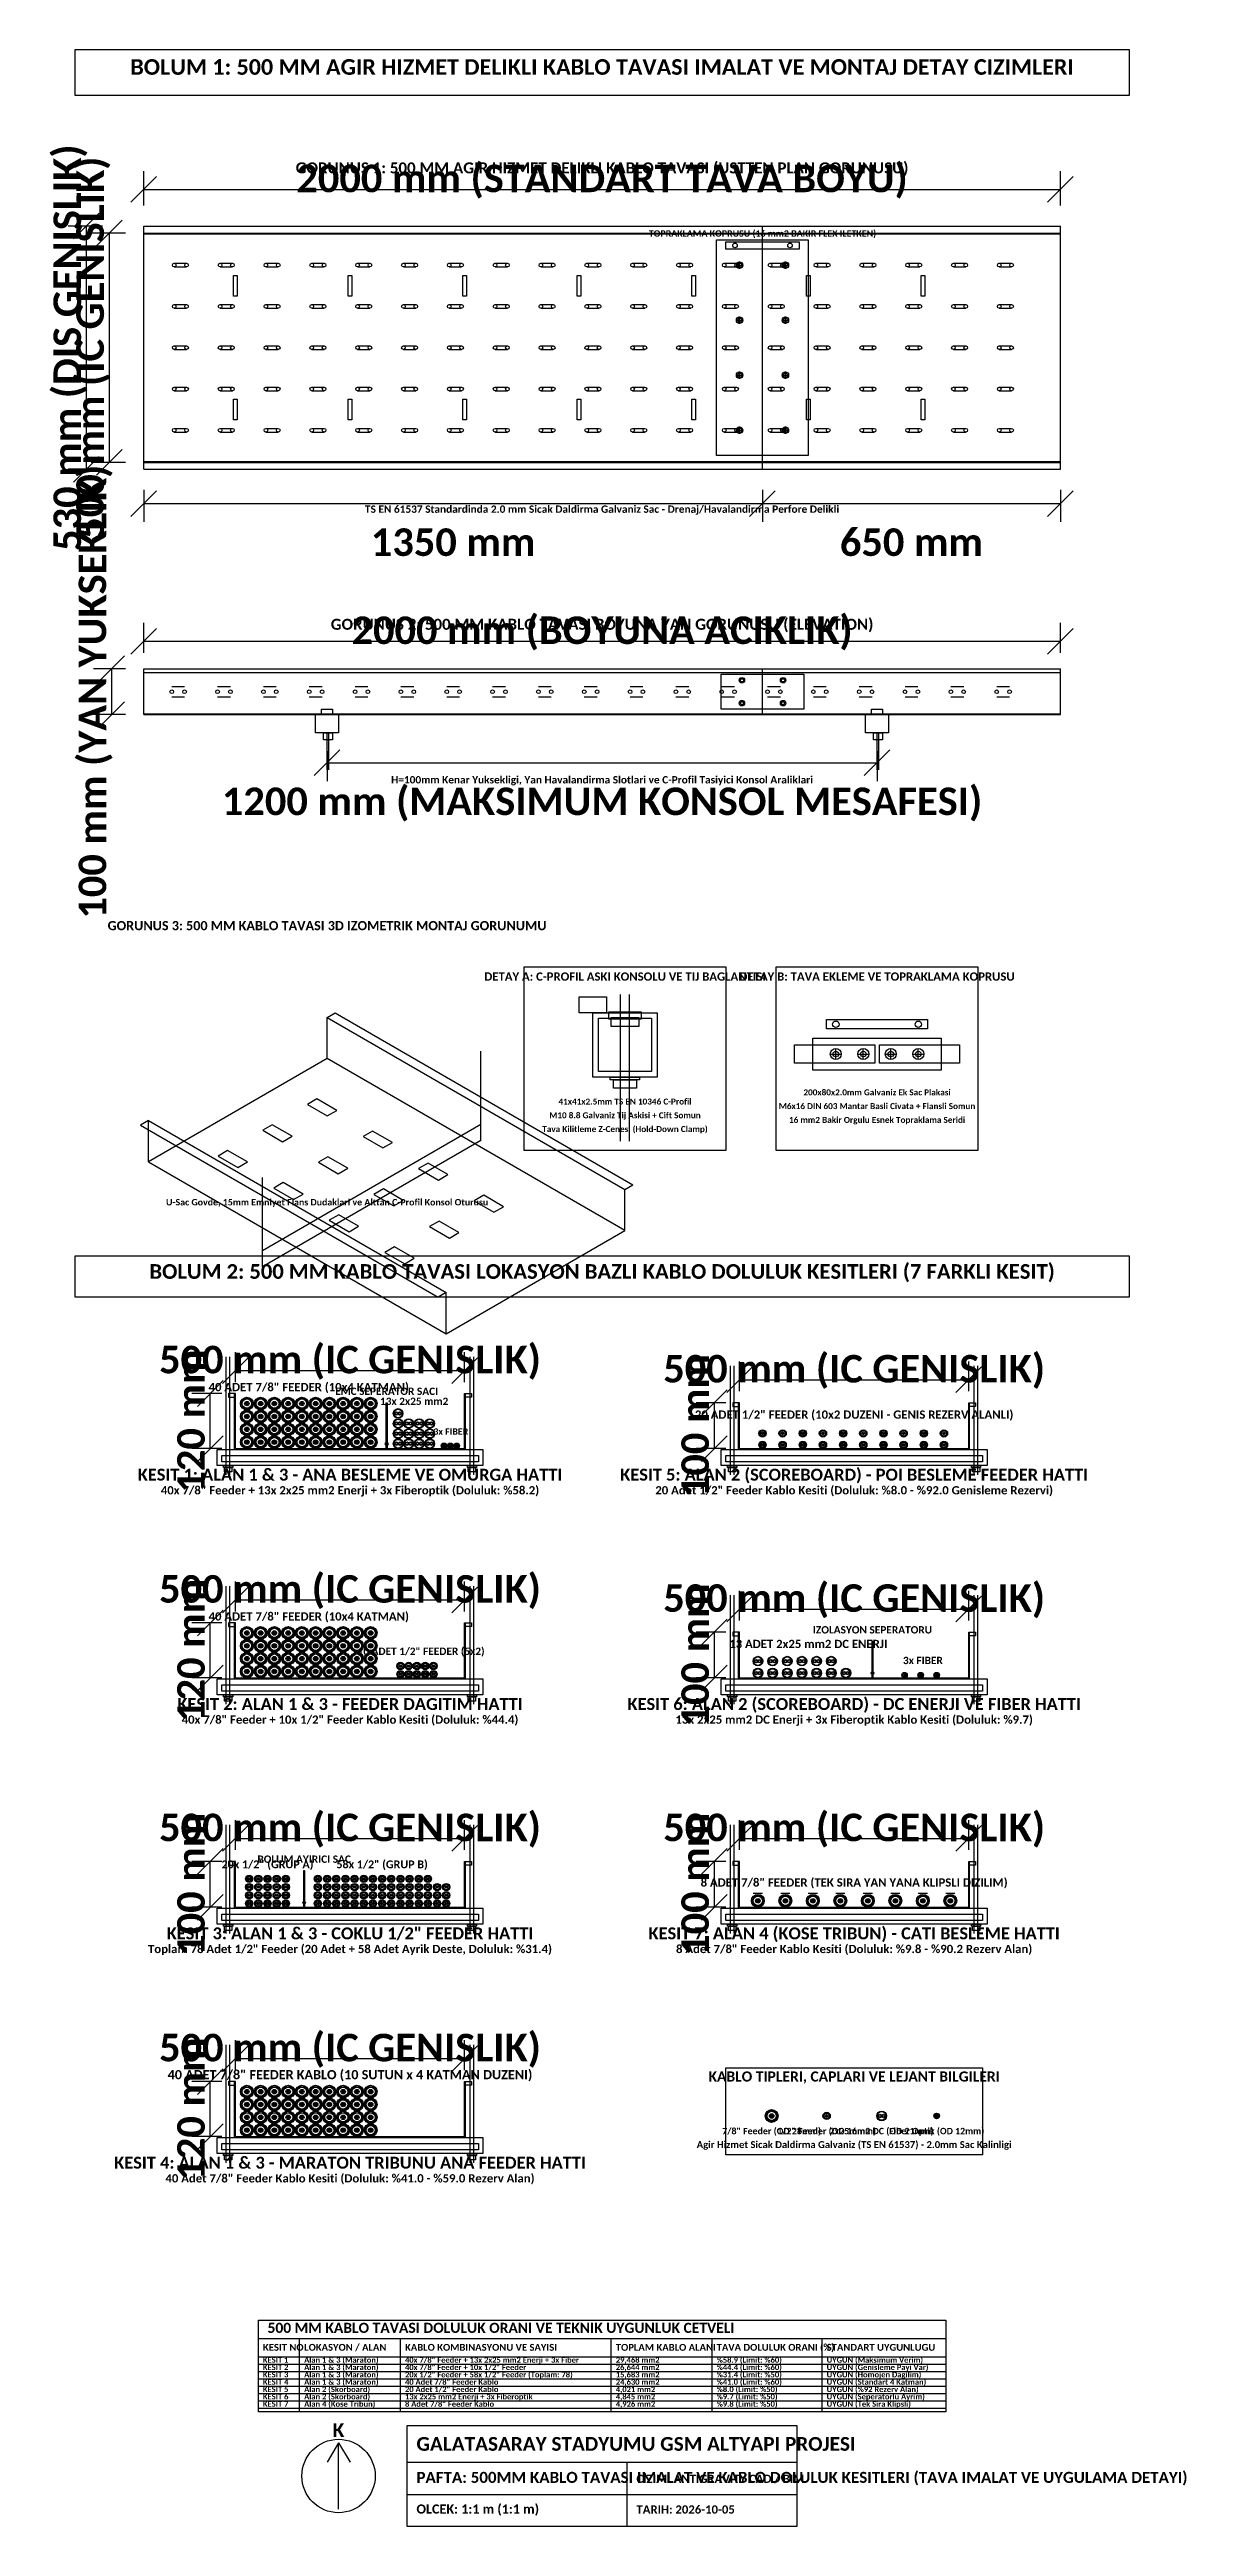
# Model space of a CAD drawing. Header units: metres. Extents: x -1.21 to 1.28, y -0.6 to 4.8.
import ezdxf
from ezdxf.enums import TextEntityAlignment as Align

# ---------------------------------------------------------------- set-up
doc = ezdxf.new("R2010")
doc.units = ezdxf.units.M
for name, color, linetype in [('KBL_ENERJI_2X25', 7, 'CONTINUOUS'), ('KBL_ETIKET_BAG', 7, 'CONTINUOUS'), ('KBL_FEEDER_1_2', 7, 'CONTINUOUS'), ('KBL_FEEDER_7_8', 7, 'CONTINUOUS'), ('KBL_FIBER_OPTIK', 7, 'CONTINUOUS'), ('METIN_BILGI', 7, 'CONTINUOUS'), ('OLCULER', 1, 'CONTINUOUS'), ('TAVA_ASKI_KONSOL', 7, 'CONTINUOUS'), ('TAVA_DETAY_DELIK', 7, 'CONTINUOUS'), ('TAVA_KONSOL', 7, 'CONTINUOUS'), ('TAVA_PROFILI', 7, 'CONTINUOUS'), ('TAVA_SEPERATOR', 7, 'CONTINUOUS')]:
    doc.layers.add(name, color=color, linetype=linetype)
doc.styles.get("Standard").update_dxf_attribs({"font": 'calibrib.ttf'})

msp = doc.modelspace()

# ---------------------------------------------------------------- texts
at = {"layer": 'METIN_BILGI'}
for s, height, p in [('BOLUM 1: 500 MM AGIR HIZMET DELIKLI KABLO TAVASI IMALAT VE MONTAJ DETAY CIZIMLERI', 0.034, (0, 4.745)), ('GORUNUS 1: 500 MM AGIR HIZMET DELIKLI KABLO TAVASI (USTTEN PLAN GORUNUSU)', 0.024, (0, 4.53)), ('TOPRAKLAMA KOPRUSU (16 mm2 BAKIR FLEX ILETKEN)', 0.014, (0.35, 4.392)), ('TS EN 61537 Standardinda 2.0 mm Sicak Daldirma Galvaniz Sac - Drenaj/Havalandirma Perfore Delikli', 0.016, (0, 3.79)), ('GORUNUS 2: 500 MM KABLO TAVASI BOYUNA YAN GORUNUSU (ELEVATION)', 0.024, (0, 3.535)), ('H=100mm Kenar Yuksekligi, Yan Havalandirma Slotlari ve C-Profil Tasiyici Konsol Araliklari', 0.016, (0, 3.2)), ('GORUNUS 3: 500 MM KABLO TAVASI 3D IZOMETRIK MONTAJ GORUNUMU', 0.02, (-0.6, 2.88)), ('DETAY A: C-PROFIL ASKI KONSOLU VE TIJ BAGLANTISI', 0.018, (0.05, 2.77)), ('DETAY B: TAVA EKLEME VE TOPRAKLAMA KOPRUSU', 0.018, (0.6, 2.77)), ('M10 8.8 Galvaniz Tij Askisi + Cift Somun', 0.013, (0.05, 2.47)), ('41x41x2.5mm TS EN 10346 C-Profil', 0.013, (0.05, 2.5)), ('M6x16 DIN 603 Mantar Basli Civata + Flansli Somun', 0.013, (0.6, 2.49)), ('200x80x2.0mm Galvaniz Ek Sac Plakasi', 0.013, (0.6, 2.52)), ('Tava Kilitleme Z-Cenesi (Hold-Down Clamp)', 0.013, (0.05, 2.44)), ('16 mm2 Bakir Orgulu Esnek Topraklama Seridi', 0.013, (0.6, 2.46)), ('U-Sac Govde, 15mm Emniyet Flans Dudaklari ve Alttan C-Profil Konsol Oturusu', 0.014, (-0.6, 2.28)), ('BOLUM 2: 500 MM KABLO TAVASI LOKASYON BAZLI KABLO DOLULUK KESITLERI (7 FARKLI KESIT)', 0.032, (0, 2.12)), ('40 ADET 7/8" FEEDER (10x4 KATMAN)', 0.018, (-0.64, 1.875)), ('13x 2x25 mm2', 0.016, (-0.41, 1.845)), ('3x FIBER', 0.014, (-0.33, 1.78)), ('20 ADET 1/2" FEEDER (10x2 DUZENI - GENIS REZERV ALANLI)', 0.018, (0.55, 1.815)), ('KESIT 1: ALAN 1 & 3 - ANA BESLEME VE OMURGA HATTI', 0.026, (-0.55, 1.68)), ('KESIT 5: ALAN 2 (SCOREBOARD) - POI BESLEME FEEDER HATTI', 0.026, (0.55, 1.68)), ('40x 7/8" Feeder + 13x 2x25 mm2 Enerji + 3x Fiberoptik (Doluluk: %58.2)', 0.018, (-0.55, 1.65)), ('20 Adet 1/2" Feeder Kablo Kesiti (Doluluk: %8.0 - %92.0 Genisleme Rezervi)', 0.018, (0.55, 1.65)), ('40 ADET 7/8" FEEDER (10x4 KATMAN)', 0.018, (-0.64, 1.375)), ('10 ADET 1/2" FEEDER (5x2)', 0.016, (-0.395, 1.3)), ('13 ADET 2x25 mm2 DC ENERJI', 0.018, (0.45, 1.315)), ('3x FIBER', 0.016, (0.7, 1.28)), ('KESIT 2: ALAN 1 & 3 - FEEDER DAGITIM HATTI', 0.026, (-0.55, 1.18)), ('KESIT 6: ALAN 2 (SCOREBOARD) - DC ENERJI VE FIBER HATTI', 0.026, (0.55, 1.18)), ('40x 7/8" Feeder + 10x 1/2" Feeder Kablo Kesiti (Doluluk: %44.4)', 0.018, (-0.55, 1.15)), ('13x 2x25 mm2 DC Enerji + 3x Fiberoptik Kablo Kesiti (Doluluk: %9.7)', 0.018, (0.55, 1.15)), ('20x 1/2" (GRUP A)', 0.017, (-0.73, 0.835)), ('58x 1/2" (GRUP B)', 0.017, (-0.48, 0.835)), ('8 ADET 7/8" FEEDER (TEK SIRA YAN YANA KLIPSLI DIZILIM)', 0.018, (0.55, 0.795)), ('KESIT 3: ALAN 1 & 3 - COKLU 1/2" FEEDER HATTI', 0.026, (-0.55, 0.68)), ('KESIT 7: ALAN 4 (KOSE TRIBUN) - CATI BESLEME HATTI', 0.026, (0.55, 0.68)), ('Toplam 78 Adet 1/2" Feeder (20 Adet + 58 Adet Ayrik Deste, Doluluk: %31.4)', 0.018, (-0.55, 0.65)), ('8 Adet 7/8" Feeder Kablo Kesiti (Doluluk: %9.8 - %90.2 Rezerv Alan)', 0.018, (0.55, 0.65)), ('40 ADET 7/8" FEEDER KABLO (10 SUTUN x 4 KATMAN DUZENI)', 0.02, (-0.55, 0.375)), ('KABLO TIPLERI, CAPLARI VE LEJANT BILGILERI', 0.022, (0.55, 0.37)), ('7/8" Feeder (OD 28mm)', 0.014, (0.37, 0.255)), ('1/2" Feeder (OD 16mm)', 0.014, (0.49, 0.255)), ('2x25mm2 DC (OD 21mm)', 0.014, (0.61, 0.255)), ('Fiber Optik (OD 12mm)', 0.014, (0.73, 0.255)), ('Agir Hizmet Sicak Daldirma Galvaniz (TS EN 61537) - 2.0mm Sac Kalinligi', 0.015, (0.55, 0.225)), ('KESIT 4: ALAN 1 & 3 - MARATON TRIBUNU ANA FEEDER HATTI', 0.026, (-0.55, 0.18)), ('40 Adet 7/8" Feeder Kablo Kesiti (Doluluk: %41.0 - %59.0 Rezerv Alan)', 0.018, (-0.55, 0.15))]:
    msp.add_text(s, height=height, dxfattribs=at).set_placement(p, align=Align.CENTER)
for s, height, p in [('500 MM KABLO TAVASI DOLULUK ORANI VE TEKNIK UYGUNLUK CETVELI', 0.022, (-0.73, -0.178)), ('KESIT NO', 0.015, (-0.74, -0.217)), ('LOKASYON / ALAN', 0.015, (-0.65, -0.217)), ('KABLO KOMBINASYONU VE SAYISI', 0.015, (-0.43, -0.217)), ('TOPLAM KABLO ALANI', 0.015, (0.03, -0.217)), ('TAVA DOLULUK ORANI (%)', 0.015, (0.25, -0.217)), ('STANDART UYGUNLUGU', 0.015, (0.49, -0.217)), ('KESIT 1', 0.012, (-0.74, -0.243)), ('KESIT 2', 0.012, (-0.74, -0.259)), ('KESIT 3', 0.012, (-0.74, -0.275)), ('Alan 1 & 3 (Maraton)', 0.012, (-0.65, -0.243)), ('Alan 1 & 3 (Maraton)', 0.012, (-0.65, -0.259)), ('Alan 1 & 3 (Maraton)', 0.012, (-0.65, -0.275)), ('40x 7/8" Feeder + 13x 2x25 mm2 Enerji + 3x Fiber', 0.012, (-0.43, -0.243)), ('40x 7/8" Feeder + 10x 1/2" Feeder', 0.012, (-0.43, -0.259)), ('20x 1/2" Feeder + 58x 1/2" Feeder (Toplam: 78)', 0.012, (-0.43, -0.275)), ('29,468 mm2', 0.012, (0.03, -0.243)), ('26,644 mm2', 0.012, (0.03, -0.259)), ('15,683 mm2', 0.012, (0.03, -0.275)), ('%58.9 (Limit: %60)', 0.012, (0.25, -0.243)), ('%44.4 (Limit: %60)', 0.012, (0.25, -0.259)), ('%31.4 (Limit: %50)', 0.012, (0.25, -0.275)), ('UYGUN (Maksimum Verim)', 0.012, (0.49, -0.243)), ('UYGUN (Genisleme Payi Var)', 0.012, (0.49, -0.259)), ('UYGUN (Homojen Dagilim)', 0.012, (0.49, -0.275)), ('KESIT 4', 0.012, (-0.74, -0.291)), ('KESIT 5', 0.012, (-0.74, -0.307)), ('KESIT 6', 0.012, (-0.74, -0.323)), ('Alan 1 & 3 (Maraton)', 0.012, (-0.65, -0.291)), ('Alan 2 (Skorboard)', 0.012, (-0.65, -0.307)), ('Alan 2 (Skorboard)', 0.012, (-0.65, -0.323)), ('40 Adet 7/8" Feeder Kablo', 0.012, (-0.43, -0.291)), ('20 Adet 1/2" Feeder Kablo', 0.012, (-0.43, -0.307)), ('13x 2x25 mm2 Enerji + 3x Fiberoptik', 0.012, (-0.43, -0.323)), ('4,021 mm2', 0.012, (0.03, -0.307)), ('4,845 mm2', 0.012, (0.03, -0.323)), ('24,630 mm2', 0.012, (0.03, -0.291)), ('%41.0 (Limit: %60)', 0.012, (0.25, -0.291)), ('%8.0 (Limit: %50)', 0.012, (0.25, -0.307)), ('%9.7 (Limit: %50)', 0.012, (0.25, -0.323)), ('UYGUN (Standart 4 Katman)', 0.012, (0.49, -0.291)), ('UYGUN (%92 Rezerv Alan)', 0.012, (0.49, -0.307)), ('UYGUN (Seperatorlu Ayrim)', 0.012, (0.49, -0.323)), ('KESIT 7', 0.012, (-0.74, -0.339)), ('Alan 4 (Kose Tribun)', 0.012, (-0.65, -0.339)), ('8 Adet 7/8" Feeder Kablo', 0.012, (-0.43, -0.339)), ('4,926 mm2', 0.012, (0.03, -0.339)), ('%9.8 (Limit: %50)', 0.012, (0.25, -0.339)), ('UYGUN (Tek Sira Klipsli)', 0.012, (0.49, -0.339)), ('GALATASARAY STADYUMU GSM ALTYAPI PROJESI', 0.03, (-0.405, -0.435)), ('PAFTA: 500MM KABLO TAVASI IMALAT VE KABLO DOLULUK KESITLERI (TAVA IMALAT VE UYGULAMA DETAYI)', 0.024, (-0.405, -0.505)), ('CIZIM: ANTIGRAVITY CAD / BIM', 0.018, (0.075, -0.505)), ('OLCEK: 1:1 m (1:1 m)', 0.02, (-0.405, -0.572)), ('TARIH: 2026-10-05', 0.018, (0.075, -0.572))]:
    msp.add_text(s, height=height, dxfattribs=at).set_placement(p)
msp.add_text('K', height=0.03, dxfattribs=at).set_placement((-0.575, -0.39), align=Align.MIDDLE_CENTER)
at = {"layer": 'OLCULER'}
for s, p in [('530 mm (DIS GENISLIK)', (-1.167, 4.15)), ('500 mm (IC GENISLIK)', (-1.117, 4.15)), ('100 mm (YAN YUKSEKLIK)', (-1.112, 3.4)), ('120 mm', (-0.897, 1.81)), ('100 mm', (0.203, 1.8)), ('120 mm', (-0.897, 1.31)), ('100 mm', (0.203, 1.3)), ('100 mm', (-0.897, 0.8)), ('100 mm', (0.203, 0.8)), ('120 mm', (-0.897, 0.31))]:
    msp.add_text(s, height=0.06, rotation=90, dxfattribs=at).set_placement(p, align=Align.MIDDLE_CENTER)
for s, p in [('2000 mm (STANDART TAVA BOYU)', (0, 4.519)), ('1350 mm', (-0.325, 3.726)), ('650 mm', (0.675, 3.726)), ('2000 mm (BOYUNA ACIKLIK)', (0, 3.534)), ('1200 mm (MAKSIMUM KONSOL MESAFESI)', (0, 3.161)), ('500 mm (IC GENISLIK)', (-0.55, 1.944)), ('500 mm (IC GENISLIK)', (0.55, 1.924)), ('500 mm (IC GENISLIK)', (-0.55, 1.444)), ('500 mm (IC GENISLIK)', (0.55, 1.424)), ('500 mm (IC GENISLIK)', (-0.55, 0.924)), ('500 mm (IC GENISLIK)', (0.55, 0.924)), ('500 mm (IC GENISLIK)', (-0.55, 0.444))]:
    msp.add_text(s, height=0.06, dxfattribs=at).set_placement(p, align=Align.MIDDLE_CENTER)
at = {"layer": 'TAVA_SEPERATOR'}
for s, p in [('EMC SEPERATOR SACI', (-0.47, 1.862)), ('IZOLASYON SEPERATORU', (0.59, 1.342)), ('BOLUM AYIRICI SAC', (-0.65, 0.842))]:
    msp.add_text(s, height=0.016, dxfattribs=at).set_placement(p, align=Align.BOTTOM_CENTER)

# ---------------------------------------------------------------- linework, layer by layer
at = {"layer": 'KBL_ENERJI_2X25'}
for centre, radius in [((-0.445, 1.8265), 0.0105), ((-0.445, 1.8045), 0.0105), ((-0.445, 1.7825), 0.0105), ((-0.445, 1.8265), 0.00945), ((-0.445, 1.8045), 0.00945), ((-0.445, 1.7825), 0.00945), ((-0.44899, 1.8265), 0.00378), ((-0.44899, 1.8045), 0.00378), ((-0.44899, 1.7825), 0.00378), ((-0.44899, 1.8265), 0.00265), ((-0.44899, 1.8045), 0.00265), ((-0.44899, 1.7825), 0.00265), ((-0.44101, 1.8265), 0.00378), ((-0.44101, 1.8045), 0.00378), ((-0.44101, 1.7825), 0.00378), ((-0.44101, 1.8265), 0.00265), ((-0.44101, 1.8045), 0.00265), ((-0.44101, 1.7825), 0.00265), ((-0.422, 1.8045), 0.0105), ((-0.422, 1.7825), 0.0105), ((-0.422, 1.8045), 0.00945), ((-0.422, 1.7825), 0.00945), ((-0.42599, 1.8045), 0.00378), ((-0.42599, 1.7825), 0.00378), ((-0.42599, 1.8045), 0.00265), ((-0.42599, 1.7825), 0.00265), ((-0.41801, 1.8045), 0.00378), ((-0.41801, 1.7825), 0.00378), ((-0.41801, 1.8045), 0.00265), ((-0.41801, 1.7825), 0.00265), ((-0.399, 1.8045), 0.0105), ((-0.399, 1.7825), 0.0105), ((-0.399, 1.8045), 0.00945), ((-0.399, 1.7825), 0.00945), ((-0.40299, 1.8045), 0.00378), ((-0.40299, 1.7825), 0.00378), ((-0.40299, 1.8045), 0.00265), ((-0.40299, 1.7825), 0.00265), ((-0.39501, 1.8045), 0.00378), ((-0.39501, 1.7825), 0.00378), ((-0.39501, 1.8045), 0.00265), ((-0.39501, 1.7825), 0.00265), ((-0.376, 1.8045), 0.0105), ((-0.376, 1.7825), 0.0105), ((-0.376, 1.8045), 0.00945), ((-0.376, 1.7825), 0.00945), ((-0.37999, 1.8045), 0.00378), ((-0.37999, 1.7825), 0.00378), ((-0.37999, 1.8045), 0.00265), ((-0.37999, 1.7825), 0.00265), ((-0.37201, 1.8045), 0.00378), ((-0.37201, 1.7825), 0.00378), ((-0.37201, 1.8045), 0.00265), ((-0.37201, 1.7825), 0.00265), ((-0.445, 1.7605), 0.0105), ((-0.445, 1.7605), 0.00945), ((-0.44899, 1.7605), 0.00378), ((-0.44899, 1.7605), 0.00265), ((-0.44101, 1.7605), 0.00378), ((-0.44101, 1.7605), 0.00265), ((-0.422, 1.7605), 0.0105), ((-0.422, 1.7605), 0.00945), ((-0.42599, 1.7605), 0.00378), ((-0.42599, 1.7605), 0.00265), ((-0.41801, 1.7605), 0.00378), ((-0.41801, 1.7605), 0.00265), ((-0.399, 1.7605), 0.0105), ((-0.399, 1.7605), 0.00945), ((-0.40299, 1.7605), 0.00378), ((-0.40299, 1.7605), 0.00265), ((-0.39501, 1.7605), 0.00378), ((-0.39501, 1.7605), 0.00265), ((-0.376, 1.7605), 0.0105), ((-0.376, 1.7605), 0.00945), ((-0.37999, 1.7605), 0.00378), ((-0.37999, 1.7605), 0.00265), ((-0.37201, 1.7605), 0.00378), ((-0.37201, 1.7605), 0.00265), ((0.34, 1.2865), 0.0105), ((0.372, 1.2865), 0.0105), ((0.404, 1.2865), 0.0105), ((0.436, 1.2865), 0.0105), ((0.468, 1.2865), 0.0105), ((0.5, 1.2865), 0.0105), ((0.34, 1.2605), 0.0105), ((0.34, 1.2865), 0.00945), ((0.34, 1.2605), 0.00945), ((0.33601, 1.2865), 0.00378), ((0.33601, 1.2605), 0.00378), ((0.33601, 1.2865), 0.00265), ((0.33601, 1.2605), 0.00265), ((0.34399, 1.2865), 0.00378), ((0.34399, 1.2605), 0.00378), ((0.34399, 1.2865), 0.00265), ((0.34399, 1.2605), 0.00265), ((0.372, 1.2605), 0.0105), ((0.372, 1.2865), 0.00945), ((0.372, 1.2605), 0.00945), ((0.36801, 1.2865), 0.00378), ((0.36801, 1.2605), 0.00378), ((0.36801, 1.2865), 0.00265), ((0.36801, 1.2605), 0.00265), ((0.37599, 1.2865), 0.00378), ((0.37599, 1.2605), 0.00378), ((0.37599, 1.2865), 0.00265), ((0.37599, 1.2605), 0.00265), ((0.404, 1.2605), 0.0105), ((0.404, 1.2865), 0.00945), ((0.404, 1.2605), 0.00945), ((0.40001, 1.2865), 0.00378), ((0.40001, 1.2605), 0.00378), ((0.40001, 1.2865), 0.00265), ((0.40001, 1.2605), 0.00265), ((0.40799, 1.2865), 0.00378), ((0.40799, 1.2605), 0.00378), ((0.40799, 1.2865), 0.00265), ((0.40799, 1.2605), 0.00265), ((0.436, 1.2605), 0.0105), ((0.436, 1.2865), 0.00945), ((0.436, 1.2605), 0.00945), ((0.43201, 1.2865), 0.00378), ((0.43201, 1.2605), 0.00378), ((0.43201, 1.2865), 0.00265), ((0.43201, 1.2605), 0.00265), ((0.43999, 1.2865), 0.00378), ((0.43999, 1.2605), 0.00378), ((0.43999, 1.2865), 0.00265), ((0.43999, 1.2605), 0.00265), ((0.468, 1.2605), 0.0105), ((0.468, 1.2865), 0.00945), ((0.468, 1.2605), 0.00945), ((0.46401, 1.2865), 0.00378), ((0.46401, 1.2605), 0.00378), ((0.46401, 1.2865), 0.00265), ((0.46401, 1.2605), 0.00265), ((0.47199, 1.2865), 0.00378), ((0.47199, 1.2605), 0.00378), ((0.47199, 1.2865), 0.00265), ((0.47199, 1.2605), 0.00265), ((0.5, 1.2605), 0.0105), ((0.5, 1.2865), 0.00945), ((0.5, 1.2605), 0.00945), ((0.49601, 1.2865), 0.00378), ((0.49601, 1.2605), 0.00378), ((0.49601, 1.2865), 0.00265), ((0.49601, 1.2605), 0.00265), ((0.50399, 1.2865), 0.00378), ((0.50399, 1.2605), 0.00378), ((0.50399, 1.2865), 0.00265), ((0.50399, 1.2605), 0.00265), ((0.532, 1.2605), 0.0105), ((0.532, 1.2605), 0.00945), ((0.52801, 1.2605), 0.00378), ((0.52801, 1.2605), 0.00265), ((0.53599, 1.2605), 0.00378), ((0.53599, 1.2605), 0.00265), ((0.61, 0.295), 0.0105), ((0.61, 0.295), 0.00945), ((0.60601, 0.295), 0.00378), ((0.60601, 0.295), 0.00265), ((0.61399, 0.295), 0.00378), ((0.61399, 0.295), 0.00265)]:
    msp.add_circle(centre, radius, dxfattribs=at)
at = {"layer": 'KBL_ETIKET_BAG'}
for p, q in [((0.33, 0.781), (0.35, 0.781)), ((0.39, 0.781), (0.41, 0.781)), ((0.45, 0.781), (0.47, 0.781)), ((0.51, 0.781), (0.53, 0.781)), ((0.57, 0.781), (0.59, 0.781)), ((0.63, 0.781), (0.65, 0.781)), ((0.69, 0.781), (0.71, 0.781)), ((0.75, 0.781), (0.77, 0.781))]:
    msp.add_line(p, q, dxfattribs=at)
for points in [[(0.27, 4.365), (0.27, 4.381), (0.43, 4.381), (0.43, 4.365)], [(0.49, 2.665), (0.49, 2.685), (0.71, 2.685), (0.71, 2.665)]]:
    msp.add_lwpolyline(points, close=True, dxfattribs=at)
for centre, radius in [((0.29, 4.373), 0.005), ((0.41, 4.373), 0.005), ((0.51, 2.675), 0.007), ((0.69, 2.675), 0.007)]:
    msp.add_circle(centre, radius, dxfattribs=at)
at = {"layer": 'KBL_FEEDER_1_2'}
for p, q in [((0.348, 1.783), (0.352, 1.783)), ((0.35, 1.781), (0.35, 1.785)), ((0.392, 1.783), (0.396, 1.783)), ((0.394, 1.781), (0.394, 1.785)), ((0.436, 1.783), (0.44, 1.783)), ((0.438, 1.781), (0.438, 1.785)), ((0.48, 1.783), (0.484, 1.783)), ((0.482, 1.781), (0.482, 1.785)), ((0.524, 1.783), (0.528, 1.783)), ((0.526, 1.781), (0.526, 1.785)), ((0.568, 1.783), (0.572, 1.783)), ((0.57, 1.781), (0.57, 1.785)), ((0.612, 1.783), (0.616, 1.783)), ((0.614, 1.781), (0.614, 1.785)), ((0.656, 1.783), (0.66, 1.783)), ((0.658, 1.781), (0.658, 1.785)), ((0.7, 1.783), (0.704, 1.783)), ((0.702, 1.781), (0.702, 1.785)), ((0.744, 1.783), (0.748, 1.783)), ((0.746, 1.781), (0.746, 1.785)), ((0.348, 1.758), (0.352, 1.758)), ((0.35, 1.756), (0.35, 1.76)), ((0.392, 1.758), (0.396, 1.758)), ((0.394, 1.756), (0.394, 1.76)), ((0.436, 1.758), (0.44, 1.758)), ((0.438, 1.756), (0.438, 1.76)), ((0.48, 1.758), (0.484, 1.758)), ((0.482, 1.756), (0.482, 1.76)), ((0.524, 1.758), (0.528, 1.758)), ((0.526, 1.756), (0.526, 1.76)), ((0.568, 1.758), (0.572, 1.758)), ((0.57, 1.756), (0.57, 1.76)), ((0.612, 1.758), (0.616, 1.758)), ((0.614, 1.756), (0.614, 1.76)), ((0.656, 1.758), (0.66, 1.758)), ((0.658, 1.756), (0.658, 1.76)), ((0.7, 1.758), (0.704, 1.758)), ((0.702, 1.756), (0.702, 1.76)), ((0.744, 1.758), (0.748, 1.758)), ((0.746, 1.756), (0.746, 1.76)), ((-0.442, 1.276), (-0.438, 1.276)), ((-0.442, 1.258), (-0.438, 1.258)), ((-0.44, 1.274), (-0.44, 1.278)), ((-0.44, 1.256), (-0.44, 1.26)), ((-0.424, 1.276), (-0.42, 1.276)), ((-0.424, 1.258), (-0.42, 1.258)), ((-0.422, 1.274), (-0.422, 1.278)), ((-0.422, 1.256), (-0.422, 1.26)), ((-0.406, 1.276), (-0.402, 1.276)), ((-0.406, 1.258), (-0.402, 1.258)), ((-0.404, 1.274), (-0.404, 1.278)), ((-0.404, 1.256), (-0.404, 1.26)), ((-0.388, 1.276), (-0.384, 1.276)), ((-0.388, 1.258), (-0.384, 1.258)), ((-0.386, 1.274), (-0.386, 1.278)), ((-0.386, 1.256), (-0.386, 1.26)), ((-0.37, 1.276), (-0.366, 1.276)), ((-0.37, 1.258), (-0.366, 1.258)), ((-0.368, 1.274), (-0.368, 1.278)), ((-0.368, 1.256), (-0.368, 1.26)), ((-0.772, 0.812), (-0.768, 0.812)), ((-0.77, 0.81), (-0.77, 0.814)), ((-0.752, 0.812), (-0.748, 0.812)), ((-0.75, 0.81), (-0.75, 0.814)), ((-0.732, 0.812), (-0.728, 0.812)), ((-0.73, 0.81), (-0.73, 0.814)), ((-0.712, 0.812), (-0.708, 0.812)), ((-0.71, 0.81), (-0.71, 0.814)), ((-0.692, 0.812), (-0.688, 0.812)), ((-0.69, 0.81), (-0.69, 0.814)), ((-0.622, 0.812), (-0.618, 0.812)), ((-0.62, 0.81), (-0.62, 0.814)), ((-0.602, 0.812), (-0.598, 0.812)), ((-0.6, 0.81), (-0.6, 0.814)), ((-0.582, 0.812), (-0.578, 0.812)), ((-0.58, 0.81), (-0.58, 0.814)), ((-0.562, 0.812), (-0.558, 0.812)), ((-0.56, 0.81), (-0.56, 0.814)), ((-0.542, 0.812), (-0.538, 0.812)), ((-0.54, 0.81), (-0.54, 0.814)), ((-0.522, 0.812), (-0.518, 0.812)), ((-0.52, 0.81), (-0.52, 0.814)), ((-0.502, 0.812), (-0.498, 0.812)), ((-0.5, 0.81), (-0.5, 0.814)), ((-0.482, 0.812), (-0.478, 0.812)), ((-0.48, 0.81), (-0.48, 0.814)), ((-0.462, 0.812), (-0.458, 0.812)), ((-0.46, 0.81), (-0.46, 0.814)), ((-0.442, 0.812), (-0.438, 0.812)), ((-0.44, 0.81), (-0.44, 0.814)), ((-0.422, 0.812), (-0.418, 0.812)), ((-0.42, 0.81), (-0.42, 0.814)), ((-0.402, 0.812), (-0.398, 0.812)), ((-0.4, 0.81), (-0.4, 0.814)), ((-0.382, 0.812), (-0.378, 0.812)), ((-0.38, 0.81), (-0.38, 0.814)), ((-0.772, 0.794), (-0.768, 0.794)), ((-0.772, 0.776), (-0.768, 0.776)), ((-0.772, 0.758), (-0.768, 0.758)), ((-0.77, 0.792), (-0.77, 0.796)), ((-0.77, 0.774), (-0.77, 0.778)), ((-0.77, 0.756), (-0.77, 0.76)), ((-0.752, 0.794), (-0.748, 0.794)), ((-0.752, 0.776), (-0.748, 0.776)), ((-0.752, 0.758), (-0.748, 0.758)), ((-0.75, 0.792), (-0.75, 0.796)), ((-0.75, 0.774), (-0.75, 0.778)), ((-0.75, 0.756), (-0.75, 0.76)), ((-0.732, 0.794), (-0.728, 0.794)), ((-0.732, 0.776), (-0.728, 0.776)), ((-0.732, 0.758), (-0.728, 0.758)), ((-0.73, 0.792), (-0.73, 0.796)), ((-0.73, 0.774), (-0.73, 0.778)), ((-0.73, 0.756), (-0.73, 0.76)), ((-0.712, 0.794), (-0.708, 0.794)), ((-0.712, 0.776), (-0.708, 0.776)), ((-0.712, 0.758), (-0.708, 0.758)), ((-0.71, 0.792), (-0.71, 0.796)), ((-0.71, 0.774), (-0.71, 0.778)), ((-0.71, 0.756), (-0.71, 0.76)), ((-0.692, 0.794), (-0.688, 0.794)), ((-0.692, 0.776), (-0.688, 0.776)), ((-0.692, 0.758), (-0.688, 0.758)), ((-0.69, 0.792), (-0.69, 0.796)), ((-0.69, 0.774), (-0.69, 0.778)), ((-0.69, 0.756), (-0.69, 0.76)), ((-0.622, 0.794), (-0.618, 0.794)), ((-0.622, 0.776), (-0.618, 0.776)), ((-0.622, 0.758), (-0.618, 0.758)), ((-0.62, 0.792), (-0.62, 0.796)), ((-0.62, 0.774), (-0.62, 0.778)), ((-0.62, 0.756), (-0.62, 0.76)), ((-0.602, 0.794), (-0.598, 0.794)), ((-0.602, 0.776), (-0.598, 0.776)), ((-0.602, 0.758), (-0.598, 0.758)), ((-0.6, 0.792), (-0.6, 0.796)), ((-0.6, 0.774), (-0.6, 0.778)), ((-0.6, 0.756), (-0.6, 0.76)), ((-0.582, 0.794), (-0.578, 0.794)), ((-0.582, 0.776), (-0.578, 0.776)), ((-0.582, 0.758), (-0.578, 0.758)), ((-0.58, 0.792), (-0.58, 0.796)), ((-0.58, 0.774), (-0.58, 0.778)), ((-0.58, 0.756), (-0.58, 0.76)), ((-0.562, 0.794), (-0.558, 0.794)), ((-0.562, 0.776), (-0.558, 0.776)), ((-0.562, 0.758), (-0.558, 0.758)), ((-0.56, 0.792), (-0.56, 0.796)), ((-0.56, 0.774), (-0.56, 0.778)), ((-0.56, 0.756), (-0.56, 0.76)), ((-0.542, 0.794), (-0.538, 0.794)), ((-0.542, 0.776), (-0.538, 0.776)), ((-0.542, 0.758), (-0.538, 0.758)), ((-0.54, 0.792), (-0.54, 0.796)), ((-0.54, 0.774), (-0.54, 0.778)), ((-0.54, 0.756), (-0.54, 0.76)), ((-0.522, 0.794), (-0.518, 0.794)), ((-0.522, 0.776), (-0.518, 0.776)), ((-0.522, 0.758), (-0.518, 0.758)), ((-0.52, 0.792), (-0.52, 0.796)), ((-0.52, 0.774), (-0.52, 0.778)), ((-0.52, 0.756), (-0.52, 0.76)), ((-0.502, 0.794), (-0.498, 0.794)), ((-0.502, 0.776), (-0.498, 0.776)), ((-0.502, 0.758), (-0.498, 0.758)), ((-0.5, 0.792), (-0.5, 0.796)), ((-0.5, 0.774), (-0.5, 0.778)), ((-0.5, 0.756), (-0.5, 0.76)), ((-0.482, 0.794), (-0.478, 0.794)), ((-0.482, 0.776), (-0.478, 0.776)), ((-0.482, 0.758), (-0.478, 0.758)), ((-0.48, 0.792), (-0.48, 0.796)), ((-0.48, 0.774), (-0.48, 0.778)), ((-0.48, 0.756), (-0.48, 0.76)), ((-0.462, 0.794), (-0.458, 0.794)), ((-0.462, 0.776), (-0.458, 0.776)), ((-0.462, 0.758), (-0.458, 0.758)), ((-0.46, 0.792), (-0.46, 0.796)), ((-0.46, 0.774), (-0.46, 0.778)), ((-0.46, 0.756), (-0.46, 0.76)), ((-0.442, 0.794), (-0.438, 0.794)), ((-0.442, 0.776), (-0.438, 0.776)), ((-0.442, 0.758), (-0.438, 0.758)), ((-0.44, 0.792), (-0.44, 0.796)), ((-0.44, 0.774), (-0.44, 0.778)), ((-0.44, 0.756), (-0.44, 0.76)), ((-0.422, 0.794), (-0.418, 0.794)), ((-0.422, 0.776), (-0.418, 0.776)), ((-0.422, 0.758), (-0.418, 0.758)), ((-0.42, 0.792), (-0.42, 0.796)), ((-0.42, 0.774), (-0.42, 0.778)), ((-0.42, 0.756), (-0.42, 0.76)), ((-0.402, 0.794), (-0.398, 0.794)), ((-0.402, 0.776), (-0.398, 0.776)), ((-0.402, 0.758), (-0.398, 0.758)), ((-0.4, 0.792), (-0.4, 0.796)), ((-0.4, 0.774), (-0.4, 0.778)), ((-0.4, 0.756), (-0.4, 0.76)), ((-0.382, 0.794), (-0.378, 0.794)), ((-0.382, 0.776), (-0.378, 0.776)), ((-0.382, 0.758), (-0.378, 0.758)), ((-0.38, 0.792), (-0.38, 0.796)), ((-0.38, 0.774), (-0.38, 0.778)), ((-0.38, 0.756), (-0.38, 0.76)), ((-0.362, 0.794), (-0.358, 0.794)), ((-0.362, 0.776), (-0.358, 0.776)), ((-0.362, 0.758), (-0.358, 0.758)), ((-0.36, 0.792), (-0.36, 0.796)), ((-0.36, 0.774), (-0.36, 0.778)), ((-0.36, 0.756), (-0.36, 0.76)), ((-0.342, 0.794), (-0.338, 0.794)), ((-0.342, 0.776), (-0.338, 0.776)), ((-0.342, 0.758), (-0.338, 0.758)), ((-0.34, 0.792), (-0.34, 0.796)), ((-0.34, 0.774), (-0.34, 0.778)), ((-0.34, 0.756), (-0.34, 0.76)), ((0.488, 0.295), (0.492, 0.295)), ((0.49, 0.293), (0.49, 0.297))]:
    msp.add_line(p, q, dxfattribs=at)
for centre, radius in [((0.35, 1.783), 0.008), ((0.35, 1.783), 0.00704), ((0.35, 1.783), 0.00576), ((0.35, 1.783), 0.0028), ((0.35, 1.783), 0.00176), ((0.394, 1.783), 0.008), ((0.394, 1.783), 0.00704), ((0.394, 1.783), 0.00576), ((0.394, 1.783), 0.0028), ((0.394, 1.783), 0.00176), ((0.438, 1.783), 0.008), ((0.438, 1.783), 0.00704), ((0.438, 1.783), 0.00576), ((0.438, 1.783), 0.0028), ((0.438, 1.783), 0.00176), ((0.482, 1.783), 0.008), ((0.482, 1.783), 0.00704), ((0.482, 1.783), 0.00576), ((0.482, 1.783), 0.0028), ((0.482, 1.783), 0.00176), ((0.526, 1.783), 0.008), ((0.526, 1.783), 0.00704), ((0.526, 1.783), 0.00576), ((0.526, 1.783), 0.0028), ((0.526, 1.783), 0.00176), ((0.57, 1.783), 0.008), ((0.57, 1.783), 0.00704), ((0.57, 1.783), 0.00576), ((0.57, 1.783), 0.0028), ((0.57, 1.783), 0.00176), ((0.614, 1.783), 0.008), ((0.614, 1.783), 0.00704), ((0.614, 1.783), 0.00576), ((0.614, 1.783), 0.0028), ((0.614, 1.783), 0.00176), ((0.658, 1.783), 0.008), ((0.658, 1.783), 0.00704), ((0.658, 1.783), 0.00576), ((0.658, 1.783), 0.0028), ((0.658, 1.783), 0.00176), ((0.702, 1.783), 0.008), ((0.702, 1.783), 0.00704), ((0.702, 1.783), 0.00576), ((0.702, 1.783), 0.0028), ((0.702, 1.783), 0.00176), ((0.746, 1.783), 0.008), ((0.746, 1.783), 0.00704), ((0.746, 1.783), 0.00576), ((0.746, 1.783), 0.0028), ((0.746, 1.783), 0.00176), ((0.35, 1.758), 0.008), ((0.35, 1.758), 0.00704), ((0.35, 1.758), 0.00576), ((0.35, 1.758), 0.0028), ((0.35, 1.758), 0.00176), ((0.394, 1.758), 0.008), ((0.394, 1.758), 0.00704), ((0.394, 1.758), 0.00576), ((0.394, 1.758), 0.0028), ((0.394, 1.758), 0.00176), ((0.438, 1.758), 0.008), ((0.438, 1.758), 0.00704), ((0.438, 1.758), 0.00576), ((0.438, 1.758), 0.0028), ((0.438, 1.758), 0.00176), ((0.482, 1.758), 0.008), ((0.482, 1.758), 0.00704), ((0.482, 1.758), 0.00576), ((0.482, 1.758), 0.0028), ((0.482, 1.758), 0.00176), ((0.526, 1.758), 0.008), ((0.526, 1.758), 0.00704), ((0.526, 1.758), 0.00576), ((0.526, 1.758), 0.0028), ((0.526, 1.758), 0.00176), ((0.57, 1.758), 0.008), ((0.57, 1.758), 0.00704), ((0.57, 1.758), 0.00576), ((0.57, 1.758), 0.0028), ((0.57, 1.758), 0.00176), ((0.614, 1.758), 0.008), ((0.614, 1.758), 0.00704), ((0.614, 1.758), 0.00576), ((0.614, 1.758), 0.0028), ((0.614, 1.758), 0.00176), ((0.658, 1.758), 0.008), ((0.658, 1.758), 0.00704), ((0.658, 1.758), 0.00576), ((0.658, 1.758), 0.0028), ((0.658, 1.758), 0.00176), ((0.702, 1.758), 0.008), ((0.702, 1.758), 0.00704), ((0.702, 1.758), 0.00576), ((0.702, 1.758), 0.0028), ((0.702, 1.758), 0.00176), ((0.746, 1.758), 0.008), ((0.746, 1.758), 0.00704), ((0.746, 1.758), 0.00576), ((0.746, 1.758), 0.0028), ((0.746, 1.758), 0.00176), ((-0.44, 1.276), 0.008), ((-0.44, 1.258), 0.008), ((-0.44, 1.276), 0.00704), ((-0.44, 1.258), 0.00704), ((-0.44, 1.276), 0.00576), ((-0.44, 1.258), 0.00576), ((-0.44, 1.276), 0.0028), ((-0.44, 1.258), 0.0028), ((-0.44, 1.276), 0.00176), ((-0.44, 1.258), 0.00176), ((-0.422, 1.276), 0.008), ((-0.422, 1.258), 0.008), ((-0.422, 1.276), 0.00704), ((-0.422, 1.258), 0.00704), ((-0.422, 1.276), 0.00576), ((-0.422, 1.258), 0.00576), ((-0.422, 1.276), 0.0028), ((-0.422, 1.258), 0.0028), ((-0.422, 1.276), 0.00176), ((-0.422, 1.258), 0.00176), ((-0.404, 1.276), 0.008), ((-0.404, 1.258), 0.008), ((-0.404, 1.276), 0.00704), ((-0.404, 1.258), 0.00704), ((-0.404, 1.276), 0.00576), ((-0.404, 1.258), 0.00576), ((-0.404, 1.276), 0.0028), ((-0.404, 1.258), 0.0028), ((-0.404, 1.276), 0.00176), ((-0.404, 1.258), 0.00176), ((-0.386, 1.276), 0.008), ((-0.386, 1.258), 0.008), ((-0.386, 1.276), 0.00704), ((-0.386, 1.258), 0.00704), ((-0.386, 1.276), 0.00576), ((-0.386, 1.258), 0.00576), ((-0.386, 1.276), 0.0028), ((-0.386, 1.258), 0.0028), ((-0.386, 1.276), 0.00176), ((-0.386, 1.258), 0.00176), ((-0.368, 1.276), 0.008), ((-0.368, 1.258), 0.008), ((-0.368, 1.276), 0.00704), ((-0.368, 1.258), 0.00704), ((-0.368, 1.276), 0.00576), ((-0.368, 1.258), 0.00576), ((-0.368, 1.276), 0.0028), ((-0.368, 1.258), 0.0028), ((-0.368, 1.276), 0.00176), ((-0.368, 1.258), 0.00176), ((-0.77, 0.812), 0.008), ((-0.77, 0.812), 0.00704), ((-0.77, 0.812), 0.00576), ((-0.77, 0.812), 0.0028), ((-0.77, 0.812), 0.00176), ((-0.75, 0.812), 0.008), ((-0.75, 0.812), 0.00704), ((-0.75, 0.812), 0.00576), ((-0.75, 0.812), 0.0028), ((-0.75, 0.812), 0.00176), ((-0.73, 0.812), 0.008), ((-0.73, 0.812), 0.00704), ((-0.73, 0.812), 0.00576), ((-0.73, 0.812), 0.0028), ((-0.73, 0.812), 0.00176), ((-0.71, 0.812), 0.008), ((-0.71, 0.812), 0.00704), ((-0.71, 0.812), 0.00576), ((-0.71, 0.812), 0.0028), ((-0.71, 0.812), 0.00176), ((-0.69, 0.812), 0.008), ((-0.69, 0.812), 0.00704), ((-0.69, 0.812), 0.00576), ((-0.69, 0.812), 0.0028), ((-0.69, 0.812), 0.00176), ((-0.62, 0.812), 0.008), ((-0.62, 0.812), 0.00704), ((-0.62, 0.812), 0.00576), ((-0.62, 0.812), 0.0028), ((-0.62, 0.812), 0.00176), ((-0.6, 0.812), 0.008), ((-0.6, 0.812), 0.00704), ((-0.6, 0.812), 0.00576), ((-0.6, 0.812), 0.0028), ((-0.6, 0.812), 0.00176), ((-0.58, 0.812), 0.008), ((-0.58, 0.812), 0.00704), ((-0.58, 0.812), 0.00576), ((-0.58, 0.812), 0.0028), ((-0.58, 0.812), 0.00176), ((-0.56, 0.812), 0.008), ((-0.56, 0.812), 0.00704), ((-0.56, 0.812), 0.00576), ((-0.56, 0.812), 0.0028), ((-0.56, 0.812), 0.00176), ((-0.54, 0.812), 0.008), ((-0.54, 0.812), 0.00704), ((-0.54, 0.812), 0.00576), ((-0.54, 0.812), 0.0028), ((-0.54, 0.812), 0.00176), ((-0.52, 0.812), 0.008), ((-0.52, 0.812), 0.00704), ((-0.52, 0.812), 0.00576), ((-0.52, 0.812), 0.0028), ((-0.52, 0.812), 0.00176), ((-0.5, 0.812), 0.008), ((-0.5, 0.812), 0.00704), ((-0.5, 0.812), 0.00576), ((-0.5, 0.812), 0.0028), ((-0.5, 0.812), 0.00176), ((-0.48, 0.812), 0.008), ((-0.48, 0.812), 0.00704), ((-0.48, 0.812), 0.00576), ((-0.48, 0.812), 0.0028), ((-0.48, 0.812), 0.00176), ((-0.46, 0.812), 0.008), ((-0.46, 0.812), 0.00704), ((-0.46, 0.812), 0.00576), ((-0.46, 0.812), 0.0028), ((-0.46, 0.812), 0.00176), ((-0.44, 0.812), 0.008), ((-0.44, 0.812), 0.00704), ((-0.44, 0.812), 0.00576), ((-0.44, 0.812), 0.0028), ((-0.44, 0.812), 0.00176), ((-0.42, 0.812), 0.008), ((-0.42, 0.812), 0.00704), ((-0.42, 0.812), 0.00576), ((-0.42, 0.812), 0.0028), ((-0.42, 0.812), 0.00176), ((-0.4, 0.812), 0.008), ((-0.4, 0.812), 0.00704), ((-0.4, 0.812), 0.00576), ((-0.4, 0.812), 0.0028), ((-0.4, 0.812), 0.00176), ((-0.38, 0.812), 0.008), ((-0.38, 0.812), 0.00704), ((-0.38, 0.812), 0.00576), ((-0.38, 0.812), 0.0028), ((-0.38, 0.812), 0.00176), ((-0.77, 0.794), 0.008), ((-0.77, 0.776), 0.008), ((-0.77, 0.758), 0.008), ((-0.77, 0.794), 0.00704), ((-0.77, 0.776), 0.00704), ((-0.77, 0.758), 0.00704), ((-0.77, 0.794), 0.00576), ((-0.77, 0.776), 0.00576), ((-0.77, 0.758), 0.00576), ((-0.77, 0.794), 0.0028), ((-0.77, 0.776), 0.0028), ((-0.77, 0.758), 0.0028), ((-0.77, 0.794), 0.00176), ((-0.77, 0.776), 0.00176), ((-0.77, 0.758), 0.00176), ((-0.75, 0.794), 0.008), ((-0.75, 0.776), 0.008), ((-0.75, 0.758), 0.008), ((-0.75, 0.794), 0.00704), ((-0.75, 0.776), 0.00704), ((-0.75, 0.758), 0.00704), ((-0.75, 0.794), 0.00576), ((-0.75, 0.776), 0.00576), ((-0.75, 0.758), 0.00576), ((-0.75, 0.794), 0.0028), ((-0.75, 0.776), 0.0028), ((-0.75, 0.758), 0.0028), ((-0.75, 0.794), 0.00176), ((-0.75, 0.776), 0.00176), ((-0.75, 0.758), 0.00176), ((-0.73, 0.794), 0.008), ((-0.73, 0.776), 0.008), ((-0.73, 0.758), 0.008), ((-0.73, 0.794), 0.00704), ((-0.73, 0.776), 0.00704), ((-0.73, 0.758), 0.00704), ((-0.73, 0.794), 0.00576), ((-0.73, 0.776), 0.00576), ((-0.73, 0.758), 0.00576), ((-0.73, 0.794), 0.0028), ((-0.73, 0.776), 0.0028), ((-0.73, 0.758), 0.0028), ((-0.73, 0.794), 0.00176), ((-0.73, 0.776), 0.00176), ((-0.73, 0.758), 0.00176), ((-0.71, 0.794), 0.008), ((-0.71, 0.776), 0.008), ((-0.71, 0.758), 0.008), ((-0.71, 0.794), 0.00704), ((-0.71, 0.776), 0.00704), ((-0.71, 0.758), 0.00704), ((-0.71, 0.794), 0.00576), ((-0.71, 0.776), 0.00576), ((-0.71, 0.758), 0.00576), ((-0.71, 0.794), 0.0028), ((-0.71, 0.776), 0.0028), ((-0.71, 0.758), 0.0028), ((-0.71, 0.794), 0.00176), ((-0.71, 0.776), 0.00176), ((-0.71, 0.758), 0.00176), ((-0.69, 0.794), 0.008), ((-0.69, 0.776), 0.008), ((-0.69, 0.758), 0.008), ((-0.69, 0.794), 0.00704), ((-0.69, 0.776), 0.00704), ((-0.69, 0.758), 0.00704), ((-0.69, 0.794), 0.00576), ((-0.69, 0.776), 0.00576), ((-0.69, 0.758), 0.00576), ((-0.69, 0.794), 0.0028), ((-0.69, 0.776), 0.0028), ((-0.69, 0.758), 0.0028), ((-0.69, 0.794), 0.00176), ((-0.69, 0.776), 0.00176), ((-0.69, 0.758), 0.00176), ((-0.62, 0.794), 0.008), ((-0.62, 0.776), 0.008), ((-0.62, 0.758), 0.008), ((-0.62, 0.794), 0.00704), ((-0.62, 0.776), 0.00704), ((-0.62, 0.758), 0.00704), ((-0.62, 0.794), 0.00576), ((-0.62, 0.776), 0.00576), ((-0.62, 0.758), 0.00576), ((-0.62, 0.794), 0.0028), ((-0.62, 0.776), 0.0028), ((-0.62, 0.758), 0.0028), ((-0.62, 0.794), 0.00176), ((-0.62, 0.776), 0.00176), ((-0.62, 0.758), 0.00176), ((-0.6, 0.794), 0.008), ((-0.6, 0.776), 0.008), ((-0.6, 0.758), 0.008), ((-0.6, 0.794), 0.00704), ((-0.6, 0.776), 0.00704), ((-0.6, 0.758), 0.00704), ((-0.6, 0.794), 0.00576), ((-0.6, 0.776), 0.00576), ((-0.6, 0.758), 0.00576), ((-0.6, 0.794), 0.0028), ((-0.6, 0.776), 0.0028), ((-0.6, 0.758), 0.0028), ((-0.6, 0.794), 0.00176), ((-0.6, 0.776), 0.00176), ((-0.6, 0.758), 0.00176), ((-0.58, 0.794), 0.008), ((-0.58, 0.776), 0.008), ((-0.58, 0.758), 0.008), ((-0.58, 0.794), 0.00704), ((-0.58, 0.776), 0.00704), ((-0.58, 0.758), 0.00704), ((-0.58, 0.794), 0.00576), ((-0.58, 0.776), 0.00576), ((-0.58, 0.758), 0.00576), ((-0.58, 0.794), 0.0028), ((-0.58, 0.776), 0.0028), ((-0.58, 0.758), 0.0028), ((-0.58, 0.794), 0.00176), ((-0.58, 0.776), 0.00176), ((-0.58, 0.758), 0.00176), ((-0.56, 0.794), 0.008), ((-0.56, 0.776), 0.008), ((-0.56, 0.758), 0.008), ((-0.56, 0.794), 0.00704), ((-0.56, 0.776), 0.00704), ((-0.56, 0.758), 0.00704), ((-0.56, 0.794), 0.00576), ((-0.56, 0.776), 0.00576), ((-0.56, 0.758), 0.00576), ((-0.56, 0.794), 0.0028), ((-0.56, 0.776), 0.0028), ((-0.56, 0.758), 0.0028), ((-0.56, 0.794), 0.00176), ((-0.56, 0.776), 0.00176), ((-0.56, 0.758), 0.00176), ((-0.54, 0.794), 0.008), ((-0.54, 0.776), 0.008), ((-0.54, 0.758), 0.008), ((-0.54, 0.794), 0.00704), ((-0.54, 0.776), 0.00704), ((-0.54, 0.758), 0.00704), ((-0.54, 0.794), 0.00576), ((-0.54, 0.776), 0.00576), ((-0.54, 0.758), 0.00576), ((-0.54, 0.794), 0.0028), ((-0.54, 0.776), 0.0028), ((-0.54, 0.758), 0.0028), ((-0.54, 0.794), 0.00176), ((-0.54, 0.776), 0.00176), ((-0.54, 0.758), 0.00176), ((-0.52, 0.794), 0.008), ((-0.52, 0.776), 0.008), ((-0.52, 0.758), 0.008), ((-0.52, 0.794), 0.00704), ((-0.52, 0.776), 0.00704), ((-0.52, 0.758), 0.00704), ((-0.52, 0.794), 0.00576), ((-0.52, 0.776), 0.00576), ((-0.52, 0.758), 0.00576), ((-0.52, 0.794), 0.0028), ((-0.52, 0.776), 0.0028), ((-0.52, 0.758), 0.0028), ((-0.52, 0.794), 0.00176), ((-0.52, 0.776), 0.00176), ((-0.52, 0.758), 0.00176), ((-0.5, 0.794), 0.008), ((-0.5, 0.776), 0.008), ((-0.5, 0.758), 0.008), ((-0.5, 0.794), 0.00704), ((-0.5, 0.776), 0.00704), ((-0.5, 0.758), 0.00704), ((-0.5, 0.794), 0.00576), ((-0.5, 0.776), 0.00576), ((-0.5, 0.758), 0.00576), ((-0.5, 0.794), 0.0028), ((-0.5, 0.776), 0.0028), ((-0.5, 0.758), 0.0028), ((-0.5, 0.794), 0.00176), ((-0.5, 0.776), 0.00176), ((-0.5, 0.758), 0.00176), ((-0.48, 0.794), 0.008), ((-0.48, 0.776), 0.008), ((-0.48, 0.758), 0.008), ((-0.48, 0.794), 0.00704), ((-0.48, 0.776), 0.00704), ((-0.48, 0.758), 0.00704), ((-0.48, 0.794), 0.00576), ((-0.48, 0.776), 0.00576), ((-0.48, 0.758), 0.00576), ((-0.48, 0.794), 0.0028), ((-0.48, 0.776), 0.0028), ((-0.48, 0.758), 0.0028), ((-0.48, 0.794), 0.00176), ((-0.48, 0.776), 0.00176), ((-0.48, 0.758), 0.00176), ((-0.46, 0.794), 0.008), ((-0.46, 0.776), 0.008), ((-0.46, 0.758), 0.008), ((-0.46, 0.794), 0.00704), ((-0.46, 0.776), 0.00704), ((-0.46, 0.758), 0.00704), ((-0.46, 0.794), 0.00576), ((-0.46, 0.776), 0.00576), ((-0.46, 0.758), 0.00576), ((-0.46, 0.794), 0.0028), ((-0.46, 0.776), 0.0028), ((-0.46, 0.758), 0.0028), ((-0.46, 0.794), 0.00176), ((-0.46, 0.776), 0.00176), ((-0.46, 0.758), 0.00176), ((-0.44, 0.794), 0.008), ((-0.44, 0.776), 0.008), ((-0.44, 0.758), 0.008), ((-0.44, 0.794), 0.00704), ((-0.44, 0.776), 0.00704), ((-0.44, 0.758), 0.00704), ((-0.44, 0.794), 0.00576), ((-0.44, 0.776), 0.00576), ((-0.44, 0.758), 0.00576), ((-0.44, 0.794), 0.0028), ((-0.44, 0.776), 0.0028), ((-0.44, 0.758), 0.0028), ((-0.44, 0.794), 0.00176), ((-0.44, 0.776), 0.00176), ((-0.44, 0.758), 0.00176), ((-0.42, 0.794), 0.008), ((-0.42, 0.776), 0.008), ((-0.42, 0.758), 0.008), ((-0.42, 0.794), 0.00704), ((-0.42, 0.776), 0.00704), ((-0.42, 0.758), 0.00704), ((-0.42, 0.794), 0.00576), ((-0.42, 0.776), 0.00576), ((-0.42, 0.758), 0.00576), ((-0.42, 0.794), 0.0028), ((-0.42, 0.776), 0.0028), ((-0.42, 0.758), 0.0028), ((-0.42, 0.794), 0.00176), ((-0.42, 0.776), 0.00176), ((-0.42, 0.758), 0.00176), ((-0.4, 0.794), 0.008), ((-0.4, 0.776), 0.008), ((-0.4, 0.758), 0.008), ((-0.4, 0.794), 0.00704), ((-0.4, 0.776), 0.00704), ((-0.4, 0.758), 0.00704), ((-0.4, 0.794), 0.00576), ((-0.4, 0.776), 0.00576), ((-0.4, 0.758), 0.00576), ((-0.4, 0.794), 0.0028), ((-0.4, 0.776), 0.0028), ((-0.4, 0.758), 0.0028), ((-0.4, 0.794), 0.00176), ((-0.4, 0.776), 0.00176), ((-0.4, 0.758), 0.00176), ((-0.38, 0.794), 0.008), ((-0.38, 0.776), 0.008), ((-0.38, 0.758), 0.008), ((-0.38, 0.794), 0.00704), ((-0.38, 0.776), 0.00704), ((-0.38, 0.758), 0.00704), ((-0.38, 0.794), 0.00576), ((-0.38, 0.776), 0.00576), ((-0.38, 0.758), 0.00576), ((-0.38, 0.794), 0.0028), ((-0.38, 0.776), 0.0028), ((-0.38, 0.758), 0.0028), ((-0.38, 0.794), 0.00176), ((-0.38, 0.776), 0.00176), ((-0.38, 0.758), 0.00176), ((-0.36, 0.794), 0.008), ((-0.36, 0.776), 0.008), ((-0.36, 0.758), 0.008), ((-0.36, 0.794), 0.00704), ((-0.36, 0.776), 0.00704), ((-0.36, 0.758), 0.00704), ((-0.36, 0.794), 0.00576), ((-0.36, 0.776), 0.00576), ((-0.36, 0.758), 0.00576), ((-0.36, 0.794), 0.0028), ((-0.36, 0.776), 0.0028), ((-0.36, 0.758), 0.0028), ((-0.36, 0.794), 0.00176), ((-0.36, 0.776), 0.00176), ((-0.36, 0.758), 0.00176), ((-0.34, 0.794), 0.008), ((-0.34, 0.776), 0.008), ((-0.34, 0.758), 0.008), ((-0.34, 0.794), 0.00704), ((-0.34, 0.776), 0.00704), ((-0.34, 0.758), 0.00704), ((-0.34, 0.794), 0.00576), ((-0.34, 0.776), 0.00576), ((-0.34, 0.758), 0.00576), ((-0.34, 0.794), 0.0028), ((-0.34, 0.776), 0.0028), ((-0.34, 0.758), 0.0028), ((-0.34, 0.794), 0.00176), ((-0.34, 0.776), 0.00176), ((-0.34, 0.758), 0.00176), ((0.49, 0.295), 0.008), ((0.49, 0.295), 0.00704), ((0.49, 0.295), 0.00576), ((0.49, 0.295), 0.0028), ((0.49, 0.295), 0.00176)]:
    msp.add_circle(centre, radius, dxfattribs=at)
at = {"layer": 'KBL_FEEDER_7_8'}
for p, q in [((-0.7785, 1.848), (-0.7715, 1.848)), ((-0.775, 1.8445), (-0.775, 1.8515)), ((-0.7485, 1.848), (-0.7415, 1.848)), ((-0.745, 1.8445), (-0.745, 1.8515)), ((-0.7185, 1.848), (-0.7115, 1.848)), ((-0.715, 1.8445), (-0.715, 1.8515)), ((-0.6885, 1.848), (-0.6815, 1.848)), ((-0.685, 1.8445), (-0.685, 1.8515)), ((-0.6585, 1.848), (-0.6515, 1.848)), ((-0.655, 1.8445), (-0.655, 1.8515)), ((-0.6285, 1.848), (-0.6215, 1.848)), ((-0.625, 1.8445), (-0.625, 1.8515)), ((-0.5985, 1.848), (-0.5915, 1.848)), ((-0.595, 1.8445), (-0.595, 1.8515)), ((-0.5685, 1.848), (-0.5615, 1.848)), ((-0.565, 1.8445), (-0.565, 1.8515)), ((-0.5385, 1.848), (-0.5315, 1.848)), ((-0.535, 1.8445), (-0.535, 1.8515)), ((-0.5085, 1.848), (-0.5015, 1.848)), ((-0.505, 1.8445), (-0.505, 1.8515)), ((-0.7785, 1.82), (-0.7715, 1.82)), ((-0.7785, 1.792), (-0.7715, 1.792)), ((-0.775, 1.8165), (-0.775, 1.8235)), ((-0.775, 1.7885), (-0.775, 1.7955)), ((-0.7485, 1.82), (-0.7415, 1.82)), ((-0.7485, 1.792), (-0.7415, 1.792)), ((-0.745, 1.8165), (-0.745, 1.8235)), ((-0.745, 1.7885), (-0.745, 1.7955)), ((-0.7185, 1.82), (-0.7115, 1.82)), ((-0.7185, 1.792), (-0.7115, 1.792)), ((-0.715, 1.8165), (-0.715, 1.8235)), ((-0.715, 1.7885), (-0.715, 1.7955)), ((-0.6885, 1.82), (-0.6815, 1.82)), ((-0.6885, 1.792), (-0.6815, 1.792)), ((-0.685, 1.8165), (-0.685, 1.8235)), ((-0.685, 1.7885), (-0.685, 1.7955)), ((-0.6585, 1.82), (-0.6515, 1.82)), ((-0.6585, 1.792), (-0.6515, 1.792)), ((-0.655, 1.8165), (-0.655, 1.8235)), ((-0.655, 1.7885), (-0.655, 1.7955)), ((-0.6285, 1.82), (-0.6215, 1.82)), ((-0.6285, 1.792), (-0.6215, 1.792)), ((-0.625, 1.8165), (-0.625, 1.8235)), ((-0.625, 1.7885), (-0.625, 1.7955)), ((-0.5985, 1.82), (-0.5915, 1.82)), ((-0.5985, 1.792), (-0.5915, 1.792)), ((-0.595, 1.8165), (-0.595, 1.8235)), ((-0.595, 1.7885), (-0.595, 1.7955)), ((-0.5685, 1.82), (-0.5615, 1.82)), ((-0.5685, 1.792), (-0.5615, 1.792)), ((-0.565, 1.8165), (-0.565, 1.8235)), ((-0.565, 1.7885), (-0.565, 1.7955)), ((-0.5385, 1.82), (-0.5315, 1.82)), ((-0.5385, 1.792), (-0.5315, 1.792)), ((-0.535, 1.8165), (-0.535, 1.8235)), ((-0.535, 1.7885), (-0.535, 1.7955)), ((-0.5085, 1.82), (-0.5015, 1.82)), ((-0.5085, 1.792), (-0.5015, 1.792)), ((-0.505, 1.8165), (-0.505, 1.8235)), ((-0.505, 1.7885), (-0.505, 1.7955)), ((-0.7785, 1.764), (-0.7715, 1.764)), ((-0.775, 1.7605), (-0.775, 1.7675)), ((-0.7485, 1.764), (-0.7415, 1.764)), ((-0.745, 1.7605), (-0.745, 1.7675)), ((-0.7185, 1.764), (-0.7115, 1.764)), ((-0.715, 1.7605), (-0.715, 1.7675)), ((-0.6885, 1.764), (-0.6815, 1.764)), ((-0.685, 1.7605), (-0.685, 1.7675)), ((-0.6585, 1.764), (-0.6515, 1.764)), ((-0.655, 1.7605), (-0.655, 1.7675)), ((-0.6285, 1.764), (-0.6215, 1.764)), ((-0.625, 1.7605), (-0.625, 1.7675)), ((-0.5985, 1.764), (-0.5915, 1.764)), ((-0.595, 1.7605), (-0.595, 1.7675)), ((-0.5685, 1.764), (-0.5615, 1.764)), ((-0.565, 1.7605), (-0.565, 1.7675)), ((-0.5385, 1.764), (-0.5315, 1.764)), ((-0.535, 1.7605), (-0.535, 1.7675)), ((-0.5085, 1.764), (-0.5015, 1.764)), ((-0.505, 1.7605), (-0.505, 1.7675)), ((-0.775, 1.3445), (-0.775, 1.3515)), ((-0.745, 1.3445), (-0.745, 1.3515)), ((-0.715, 1.3445), (-0.715, 1.3515)), ((-0.685, 1.3445), (-0.685, 1.3515)), ((-0.655, 1.3445), (-0.655, 1.3515)), ((-0.625, 1.3445), (-0.625, 1.3515)), ((-0.595, 1.3445), (-0.595, 1.3515)), ((-0.565, 1.3445), (-0.565, 1.3515)), ((-0.535, 1.3445), (-0.535, 1.3515)), ((-0.505, 1.3445), (-0.505, 1.3515)), ((-0.7785, 1.348), (-0.7715, 1.348)), ((-0.7785, 1.32), (-0.7715, 1.32)), ((-0.775, 1.3165), (-0.775, 1.3235)), ((-0.7485, 1.348), (-0.7415, 1.348)), ((-0.7485, 1.32), (-0.7415, 1.32)), ((-0.745, 1.3165), (-0.745, 1.3235)), ((-0.7185, 1.348), (-0.7115, 1.348)), ((-0.7185, 1.32), (-0.7115, 1.32)), ((-0.715, 1.3165), (-0.715, 1.3235)), ((-0.6885, 1.348), (-0.6815, 1.348)), ((-0.6885, 1.32), (-0.6815, 1.32)), ((-0.685, 1.3165), (-0.685, 1.3235)), ((-0.6585, 1.348), (-0.6515, 1.348)), ((-0.6585, 1.32), (-0.6515, 1.32)), ((-0.655, 1.3165), (-0.655, 1.3235)), ((-0.6285, 1.348), (-0.6215, 1.348)), ((-0.6285, 1.32), (-0.6215, 1.32)), ((-0.625, 1.3165), (-0.625, 1.3235)), ((-0.5985, 1.348), (-0.5915, 1.348)), ((-0.5985, 1.32), (-0.5915, 1.32)), ((-0.595, 1.3165), (-0.595, 1.3235)), ((-0.5685, 1.348), (-0.5615, 1.348)), ((-0.5685, 1.32), (-0.5615, 1.32)), ((-0.565, 1.3165), (-0.565, 1.3235)), ((-0.5385, 1.348), (-0.5315, 1.348)), ((-0.5385, 1.32), (-0.5315, 1.32)), ((-0.535, 1.3165), (-0.535, 1.3235)), ((-0.5085, 1.348), (-0.5015, 1.348)), ((-0.5085, 1.32), (-0.5015, 1.32)), ((-0.505, 1.3165), (-0.505, 1.3235)), ((-0.7785, 1.292), (-0.7715, 1.292)), ((-0.7785, 1.264), (-0.7715, 1.264)), ((-0.775, 1.2885), (-0.775, 1.2955)), ((-0.775, 1.2605), (-0.775, 1.2675)), ((-0.7485, 1.292), (-0.7415, 1.292)), ((-0.7485, 1.264), (-0.7415, 1.264)), ((-0.745, 1.2885), (-0.745, 1.2955)), ((-0.745, 1.2605), (-0.745, 1.2675)), ((-0.7185, 1.292), (-0.7115, 1.292)), ((-0.7185, 1.264), (-0.7115, 1.264)), ((-0.715, 1.2885), (-0.715, 1.2955)), ((-0.715, 1.2605), (-0.715, 1.2675)), ((-0.6885, 1.292), (-0.6815, 1.292)), ((-0.6885, 1.264), (-0.6815, 1.264)), ((-0.685, 1.2885), (-0.685, 1.2955)), ((-0.685, 1.2605), (-0.685, 1.2675)), ((-0.6585, 1.292), (-0.6515, 1.292)), ((-0.6585, 1.264), (-0.6515, 1.264)), ((-0.655, 1.2885), (-0.655, 1.2955)), ((-0.655, 1.2605), (-0.655, 1.2675)), ((-0.6285, 1.292), (-0.6215, 1.292)), ((-0.6285, 1.264), (-0.6215, 1.264)), ((-0.625, 1.2885), (-0.625, 1.2955)), ((-0.625, 1.2605), (-0.625, 1.2675)), ((-0.5985, 1.292), (-0.5915, 1.292)), ((-0.5985, 1.264), (-0.5915, 1.264)), ((-0.595, 1.2885), (-0.595, 1.2955)), ((-0.595, 1.2605), (-0.595, 1.2675)), ((-0.5685, 1.292), (-0.5615, 1.292)), ((-0.5685, 1.264), (-0.5615, 1.264)), ((-0.565, 1.2885), (-0.565, 1.2955)), ((-0.565, 1.2605), (-0.565, 1.2675)), ((-0.5385, 1.292), (-0.5315, 1.292)), ((-0.5385, 1.264), (-0.5315, 1.264)), ((-0.535, 1.2885), (-0.535, 1.2955)), ((-0.535, 1.2605), (-0.535, 1.2675)), ((-0.5085, 1.292), (-0.5015, 1.292)), ((-0.5085, 1.264), (-0.5015, 1.264)), ((-0.505, 1.2885), (-0.505, 1.2955)), ((-0.505, 1.2605), (-0.505, 1.2675)), ((0.3365, 0.764), (0.3435, 0.764)), ((0.34, 0.7605), (0.34, 0.7675)), ((0.3965, 0.764), (0.4035, 0.764)), ((0.4, 0.7605), (0.4, 0.7675)), ((0.4565, 0.764), (0.4635, 0.764)), ((0.46, 0.7605), (0.46, 0.7675)), ((0.5165, 0.764), (0.5235, 0.764)), ((0.52, 0.7605), (0.52, 0.7675)), ((0.5765, 0.764), (0.5835, 0.764)), ((0.58, 0.7605), (0.58, 0.7675)), ((0.6365, 0.764), (0.6435, 0.764)), ((0.64, 0.7605), (0.64, 0.7675)), ((0.6965, 0.764), (0.7035, 0.764)), ((0.7, 0.7605), (0.7, 0.7675)), ((0.7565, 0.764), (0.7635, 0.764)), ((0.76, 0.7605), (0.76, 0.7675)), ((-0.7785, 0.348), (-0.7715, 0.348)), ((-0.775, 0.3445), (-0.775, 0.3515)), ((-0.7485, 0.348), (-0.7415, 0.348)), ((-0.745, 0.3445), (-0.745, 0.3515)), ((-0.7185, 0.348), (-0.7115, 0.348)), ((-0.715, 0.3445), (-0.715, 0.3515)), ((-0.6885, 0.348), (-0.6815, 0.348)), ((-0.685, 0.3445), (-0.685, 0.3515)), ((-0.6585, 0.348), (-0.6515, 0.348)), ((-0.655, 0.3445), (-0.655, 0.3515)), ((-0.6285, 0.348), (-0.6215, 0.348)), ((-0.625, 0.3445), (-0.625, 0.3515)), ((-0.5985, 0.348), (-0.5915, 0.348)), ((-0.595, 0.3445), (-0.595, 0.3515)), ((-0.5685, 0.348), (-0.5615, 0.348)), ((-0.565, 0.3445), (-0.565, 0.3515)), ((-0.5385, 0.348), (-0.5315, 0.348)), ((-0.535, 0.3445), (-0.535, 0.3515)), ((-0.5085, 0.348), (-0.5015, 0.348)), ((-0.505, 0.3445), (-0.505, 0.3515)), ((-0.7785, 0.32), (-0.7715, 0.32)), ((-0.7785, 0.292), (-0.7715, 0.292)), ((-0.775, 0.3165), (-0.775, 0.3235)), ((-0.775, 0.2885), (-0.775, 0.2955)), ((-0.7485, 0.32), (-0.7415, 0.32)), ((-0.7485, 0.292), (-0.7415, 0.292)), ((-0.745, 0.3165), (-0.745, 0.3235)), ((-0.745, 0.2885), (-0.745, 0.2955)), ((-0.7185, 0.32), (-0.7115, 0.32)), ((-0.7185, 0.292), (-0.7115, 0.292)), ((-0.715, 0.3165), (-0.715, 0.3235)), ((-0.715, 0.2885), (-0.715, 0.2955)), ((-0.6885, 0.32), (-0.6815, 0.32)), ((-0.6885, 0.292), (-0.6815, 0.292)), ((-0.685, 0.3165), (-0.685, 0.3235)), ((-0.685, 0.2885), (-0.685, 0.2955)), ((-0.6585, 0.32), (-0.6515, 0.32)), ((-0.6585, 0.292), (-0.6515, 0.292)), ((-0.655, 0.3165), (-0.655, 0.3235)), ((-0.655, 0.2885), (-0.655, 0.2955)), ((-0.6285, 0.32), (-0.6215, 0.32)), ((-0.6285, 0.292), (-0.6215, 0.292)), ((-0.625, 0.3165), (-0.625, 0.3235)), ((-0.625, 0.2885), (-0.625, 0.2955)), ((-0.5985, 0.32), (-0.5915, 0.32)), ((-0.5985, 0.292), (-0.5915, 0.292)), ((-0.595, 0.3165), (-0.595, 0.3235)), ((-0.595, 0.2885), (-0.595, 0.2955)), ((-0.5685, 0.32), (-0.5615, 0.32)), ((-0.5685, 0.292), (-0.5615, 0.292)), ((-0.565, 0.3165), (-0.565, 0.3235)), ((-0.565, 0.2885), (-0.565, 0.2955)), ((-0.5385, 0.32), (-0.5315, 0.32)), ((-0.5385, 0.292), (-0.5315, 0.292)), ((-0.535, 0.3165), (-0.535, 0.3235)), ((-0.535, 0.2885), (-0.535, 0.2955)), ((-0.5085, 0.32), (-0.5015, 0.32)), ((-0.5085, 0.292), (-0.5015, 0.292)), ((-0.505, 0.3165), (-0.505, 0.3235)), ((-0.505, 0.2885), (-0.505, 0.2955)), ((0.3665, 0.295), (0.3735, 0.295)), ((0.37, 0.2915), (0.37, 0.2985)), ((-0.7785, 0.264), (-0.7715, 0.264)), ((-0.775, 0.2605), (-0.775, 0.2675)), ((-0.7485, 0.264), (-0.7415, 0.264)), ((-0.745, 0.2605), (-0.745, 0.2675)), ((-0.7185, 0.264), (-0.7115, 0.264)), ((-0.715, 0.2605), (-0.715, 0.2675)), ((-0.6885, 0.264), (-0.6815, 0.264)), ((-0.685, 0.2605), (-0.685, 0.2675)), ((-0.6585, 0.264), (-0.6515, 0.264)), ((-0.655, 0.2605), (-0.655, 0.2675)), ((-0.6285, 0.264), (-0.6215, 0.264)), ((-0.625, 0.2605), (-0.625, 0.2675)), ((-0.5985, 0.264), (-0.5915, 0.264)), ((-0.595, 0.2605), (-0.595, 0.2675)), ((-0.5685, 0.264), (-0.5615, 0.264)), ((-0.565, 0.2605), (-0.565, 0.2675)), ((-0.5385, 0.264), (-0.5315, 0.264)), ((-0.535, 0.2605), (-0.535, 0.2675)), ((-0.5085, 0.264), (-0.5015, 0.264)), ((-0.505, 0.2605), (-0.505, 0.2675))]:
    msp.add_line(p, q, dxfattribs=at)
for centre, radius in [((-0.775, 1.848), 0.014), ((-0.775, 1.848), 0.01232), ((-0.775, 1.848), 0.01008), ((-0.775, 1.848), 0.0049), ((-0.775, 1.848), 0.00308), ((-0.745, 1.848), 0.014), ((-0.745, 1.848), 0.01232), ((-0.745, 1.848), 0.01008), ((-0.745, 1.848), 0.0049), ((-0.745, 1.848), 0.00308), ((-0.715, 1.848), 0.014), ((-0.715, 1.848), 0.01232), ((-0.715, 1.848), 0.01008), ((-0.715, 1.848), 0.0049), ((-0.715, 1.848), 0.00308), ((-0.685, 1.848), 0.014), ((-0.685, 1.848), 0.01232), ((-0.685, 1.848), 0.01008), ((-0.685, 1.848), 0.0049), ((-0.685, 1.848), 0.00308), ((-0.655, 1.848), 0.014), ((-0.655, 1.848), 0.01232), ((-0.655, 1.848), 0.01008), ((-0.655, 1.848), 0.0049), ((-0.655, 1.848), 0.00308), ((-0.625, 1.848), 0.014), ((-0.625, 1.848), 0.01232), ((-0.625, 1.848), 0.01008), ((-0.625, 1.848), 0.0049), ((-0.625, 1.848), 0.00308), ((-0.595, 1.848), 0.014), ((-0.595, 1.848), 0.01232), ((-0.595, 1.848), 0.01008), ((-0.595, 1.848), 0.0049), ((-0.595, 1.848), 0.00308), ((-0.565, 1.848), 0.014), ((-0.565, 1.848), 0.01232), ((-0.565, 1.848), 0.01008), ((-0.565, 1.848), 0.0049), ((-0.565, 1.848), 0.00308), ((-0.535, 1.848), 0.014), ((-0.535, 1.848), 0.01232), ((-0.535, 1.848), 0.01008), ((-0.535, 1.848), 0.0049), ((-0.535, 1.848), 0.00308), ((-0.505, 1.848), 0.014), ((-0.505, 1.848), 0.01232), ((-0.505, 1.848), 0.01008), ((-0.505, 1.848), 0.0049), ((-0.505, 1.848), 0.00308), ((-0.775, 1.82), 0.014), ((-0.775, 1.792), 0.014), ((-0.775, 1.82), 0.01232), ((-0.775, 1.792), 0.01232), ((-0.775, 1.82), 0.01008), ((-0.775, 1.792), 0.01008), ((-0.775, 1.82), 0.0049), ((-0.775, 1.792), 0.0049), ((-0.775, 1.82), 0.00308), ((-0.775, 1.792), 0.00308), ((-0.745, 1.82), 0.014), ((-0.745, 1.792), 0.014), ((-0.745, 1.82), 0.01232), ((-0.745, 1.792), 0.01232), ((-0.745, 1.82), 0.01008), ((-0.745, 1.792), 0.01008), ((-0.745, 1.82), 0.0049), ((-0.745, 1.792), 0.0049), ((-0.745, 1.82), 0.00308), ((-0.745, 1.792), 0.00308), ((-0.715, 1.82), 0.014), ((-0.715, 1.792), 0.014), ((-0.715, 1.82), 0.01232), ((-0.715, 1.792), 0.01232), ((-0.715, 1.82), 0.01008), ((-0.715, 1.792), 0.01008), ((-0.715, 1.82), 0.0049), ((-0.715, 1.792), 0.0049), ((-0.715, 1.82), 0.00308), ((-0.715, 1.792), 0.00308), ((-0.685, 1.82), 0.014), ((-0.685, 1.792), 0.014), ((-0.685, 1.82), 0.01232), ((-0.685, 1.792), 0.01232), ((-0.685, 1.82), 0.01008), ((-0.685, 1.792), 0.01008), ((-0.685, 1.82), 0.0049), ((-0.685, 1.792), 0.0049), ((-0.685, 1.82), 0.00308), ((-0.685, 1.792), 0.00308), ((-0.655, 1.82), 0.014), ((-0.655, 1.792), 0.014), ((-0.655, 1.82), 0.01232), ((-0.655, 1.792), 0.01232), ((-0.655, 1.82), 0.01008), ((-0.655, 1.792), 0.01008), ((-0.655, 1.82), 0.0049), ((-0.655, 1.792), 0.0049), ((-0.655, 1.82), 0.00308), ((-0.655, 1.792), 0.00308), ((-0.625, 1.82), 0.014), ((-0.625, 1.792), 0.014), ((-0.625, 1.82), 0.01232), ((-0.625, 1.792), 0.01232), ((-0.625, 1.82), 0.01008), ((-0.625, 1.792), 0.01008), ((-0.625, 1.82), 0.0049), ((-0.625, 1.792), 0.0049), ((-0.625, 1.82), 0.00308), ((-0.625, 1.792), 0.00308), ((-0.595, 1.82), 0.014), ((-0.595, 1.792), 0.014), ((-0.595, 1.82), 0.01232), ((-0.595, 1.792), 0.01232), ((-0.595, 1.82), 0.01008), ((-0.595, 1.792), 0.01008), ((-0.595, 1.82), 0.0049), ((-0.595, 1.792), 0.0049), ((-0.595, 1.82), 0.00308), ((-0.595, 1.792), 0.00308), ((-0.565, 1.82), 0.014), ((-0.565, 1.792), 0.014), ((-0.565, 1.82), 0.01232), ((-0.565, 1.792), 0.01232), ((-0.565, 1.82), 0.01008), ((-0.565, 1.792), 0.01008), ((-0.565, 1.82), 0.0049), ((-0.565, 1.792), 0.0049), ((-0.565, 1.82), 0.00308), ((-0.565, 1.792), 0.00308), ((-0.535, 1.82), 0.014), ((-0.535, 1.792), 0.014), ((-0.535, 1.82), 0.01232), ((-0.535, 1.792), 0.01232), ((-0.535, 1.82), 0.01008), ((-0.535, 1.792), 0.01008), ((-0.535, 1.82), 0.0049), ((-0.535, 1.792), 0.0049), ((-0.535, 1.82), 0.00308), ((-0.535, 1.792), 0.00308), ((-0.505, 1.82), 0.014), ((-0.505, 1.792), 0.014), ((-0.505, 1.82), 0.01232), ((-0.505, 1.792), 0.01232), ((-0.505, 1.82), 0.01008), ((-0.505, 1.792), 0.01008), ((-0.505, 1.82), 0.0049), ((-0.505, 1.792), 0.0049), ((-0.505, 1.82), 0.00308), ((-0.505, 1.792), 0.00308), ((-0.775, 1.764), 0.014), ((-0.775, 1.764), 0.01232), ((-0.775, 1.764), 0.01008), ((-0.775, 1.764), 0.0049), ((-0.775, 1.764), 0.00308), ((-0.745, 1.764), 0.014), ((-0.745, 1.764), 0.01232), ((-0.745, 1.764), 0.01008), ((-0.745, 1.764), 0.0049), ((-0.745, 1.764), 0.00308), ((-0.715, 1.764), 0.014), ((-0.715, 1.764), 0.01232), ((-0.715, 1.764), 0.01008), ((-0.715, 1.764), 0.0049), ((-0.715, 1.764), 0.00308), ((-0.685, 1.764), 0.014), ((-0.685, 1.764), 0.01232), ((-0.685, 1.764), 0.01008), ((-0.685, 1.764), 0.0049), ((-0.685, 1.764), 0.00308), ((-0.655, 1.764), 0.014), ((-0.655, 1.764), 0.01232), ((-0.655, 1.764), 0.01008), ((-0.655, 1.764), 0.0049), ((-0.655, 1.764), 0.00308), ((-0.625, 1.764), 0.014), ((-0.625, 1.764), 0.01232), ((-0.625, 1.764), 0.01008), ((-0.625, 1.764), 0.0049), ((-0.625, 1.764), 0.00308), ((-0.595, 1.764), 0.014), ((-0.595, 1.764), 0.01232), ((-0.595, 1.764), 0.01008), ((-0.595, 1.764), 0.0049), ((-0.595, 1.764), 0.00308), ((-0.565, 1.764), 0.014), ((-0.565, 1.764), 0.01232), ((-0.565, 1.764), 0.01008), ((-0.565, 1.764), 0.0049), ((-0.565, 1.764), 0.00308), ((-0.535, 1.764), 0.014), ((-0.535, 1.764), 0.01232), ((-0.535, 1.764), 0.01008), ((-0.535, 1.764), 0.0049), ((-0.535, 1.764), 0.00308), ((-0.505, 1.764), 0.014), ((-0.505, 1.764), 0.01232), ((-0.505, 1.764), 0.01008), ((-0.505, 1.764), 0.0049), ((-0.505, 1.764), 0.00308), ((-0.775, 1.348), 0.014), ((-0.775, 1.348), 0.01232), ((-0.775, 1.348), 0.01008), ((-0.775, 1.348), 0.0049), ((-0.775, 1.348), 0.00308), ((-0.745, 1.348), 0.014), ((-0.745, 1.348), 0.01232), ((-0.745, 1.348), 0.01008), ((-0.745, 1.348), 0.0049), ((-0.745, 1.348), 0.00308), ((-0.715, 1.348), 0.014), ((-0.715, 1.348), 0.01232), ((-0.715, 1.348), 0.01008), ((-0.715, 1.348), 0.0049), ((-0.715, 1.348), 0.00308), ((-0.685, 1.348), 0.014), ((-0.685, 1.348), 0.01232), ((-0.685, 1.348), 0.01008), ((-0.685, 1.348), 0.0049), ((-0.685, 1.348), 0.00308), ((-0.655, 1.348), 0.014), ((-0.655, 1.348), 0.01232), ((-0.655, 1.348), 0.01008), ((-0.655, 1.348), 0.0049), ((-0.655, 1.348), 0.00308), ((-0.625, 1.348), 0.014), ((-0.625, 1.348), 0.01232), ((-0.625, 1.348), 0.01008), ((-0.625, 1.348), 0.0049), ((-0.625, 1.348), 0.00308), ((-0.595, 1.348), 0.014), ((-0.595, 1.348), 0.01232), ((-0.595, 1.348), 0.01008), ((-0.595, 1.348), 0.0049), ((-0.595, 1.348), 0.00308), ((-0.565, 1.348), 0.014), ((-0.565, 1.348), 0.01232), ((-0.565, 1.348), 0.01008), ((-0.565, 1.348), 0.0049), ((-0.565, 1.348), 0.00308), ((-0.535, 1.348), 0.014), ((-0.535, 1.348), 0.01232), ((-0.535, 1.348), 0.01008), ((-0.535, 1.348), 0.0049), ((-0.535, 1.348), 0.00308), ((-0.505, 1.348), 0.014), ((-0.505, 1.348), 0.01232), ((-0.505, 1.348), 0.01008), ((-0.505, 1.348), 0.0049), ((-0.505, 1.348), 0.00308), ((-0.775, 1.32), 0.014), ((-0.775, 1.292), 0.014), ((-0.775, 1.32), 0.01232), ((-0.775, 1.292), 0.01232), ((-0.775, 1.32), 0.01008), ((-0.775, 1.292), 0.01008), ((-0.775, 1.32), 0.0049), ((-0.775, 1.292), 0.0049), ((-0.775, 1.32), 0.00308), ((-0.745, 1.32), 0.014), ((-0.745, 1.292), 0.014), ((-0.745, 1.32), 0.01232), ((-0.745, 1.292), 0.01232), ((-0.745, 1.32), 0.01008), ((-0.745, 1.292), 0.01008), ((-0.745, 1.32), 0.0049), ((-0.745, 1.292), 0.0049), ((-0.745, 1.32), 0.00308), ((-0.715, 1.32), 0.014), ((-0.715, 1.292), 0.014), ((-0.715, 1.32), 0.01232), ((-0.715, 1.292), 0.01232), ((-0.715, 1.32), 0.01008), ((-0.715, 1.292), 0.01008), ((-0.715, 1.32), 0.0049), ((-0.715, 1.292), 0.0049), ((-0.715, 1.32), 0.00308), ((-0.685, 1.32), 0.014), ((-0.685, 1.292), 0.014), ((-0.685, 1.32), 0.01232), ((-0.685, 1.292), 0.01232), ((-0.685, 1.32), 0.01008), ((-0.685, 1.292), 0.01008), ((-0.685, 1.32), 0.0049), ((-0.685, 1.292), 0.0049), ((-0.685, 1.32), 0.00308), ((-0.655, 1.32), 0.014), ((-0.655, 1.292), 0.014), ((-0.655, 1.32), 0.01232), ((-0.655, 1.292), 0.01232), ((-0.655, 1.32), 0.01008), ((-0.655, 1.292), 0.01008), ((-0.655, 1.32), 0.0049), ((-0.655, 1.292), 0.0049), ((-0.655, 1.32), 0.00308), ((-0.625, 1.32), 0.014), ((-0.625, 1.292), 0.014), ((-0.625, 1.32), 0.01232), ((-0.625, 1.292), 0.01232), ((-0.625, 1.32), 0.01008), ((-0.625, 1.292), 0.01008), ((-0.625, 1.32), 0.0049), ((-0.625, 1.292), 0.0049), ((-0.625, 1.32), 0.00308), ((-0.595, 1.32), 0.014), ((-0.595, 1.292), 0.014), ((-0.595, 1.32), 0.01232), ((-0.595, 1.292), 0.01232), ((-0.595, 1.32), 0.01008), ((-0.595, 1.292), 0.01008), ((-0.595, 1.32), 0.0049), ((-0.595, 1.292), 0.0049), ((-0.595, 1.32), 0.00308), ((-0.565, 1.32), 0.014), ((-0.565, 1.292), 0.014), ((-0.565, 1.32), 0.01232), ((-0.565, 1.292), 0.01232), ((-0.565, 1.32), 0.01008), ((-0.565, 1.292), 0.01008), ((-0.565, 1.32), 0.0049), ((-0.565, 1.292), 0.0049), ((-0.565, 1.32), 0.00308), ((-0.535, 1.32), 0.014), ((-0.535, 1.292), 0.014), ((-0.535, 1.32), 0.01232), ((-0.535, 1.292), 0.01232), ((-0.535, 1.32), 0.01008), ((-0.535, 1.292), 0.01008), ((-0.535, 1.32), 0.0049), ((-0.535, 1.292), 0.0049), ((-0.535, 1.32), 0.00308), ((-0.505, 1.32), 0.014), ((-0.505, 1.292), 0.014), ((-0.505, 1.32), 0.01232), ((-0.505, 1.292), 0.01232), ((-0.505, 1.32), 0.01008), ((-0.505, 1.292), 0.01008), ((-0.505, 1.32), 0.0049), ((-0.505, 1.292), 0.0049), ((-0.505, 1.32), 0.00308), ((-0.775, 1.264), 0.014), ((-0.775, 1.264), 0.01232), ((-0.775, 1.264), 0.01008), ((-0.775, 1.264), 0.0049), ((-0.775, 1.292), 0.00308), ((-0.775, 1.264), 0.00308), ((-0.745, 1.264), 0.014), ((-0.745, 1.264), 0.01232), ((-0.745, 1.264), 0.01008), ((-0.745, 1.264), 0.0049), ((-0.745, 1.292), 0.00308), ((-0.745, 1.264), 0.00308), ((-0.715, 1.264), 0.014), ((-0.715, 1.264), 0.01232), ((-0.715, 1.264), 0.01008), ((-0.715, 1.264), 0.0049), ((-0.715, 1.292), 0.00308), ((-0.715, 1.264), 0.00308), ((-0.685, 1.264), 0.014), ((-0.685, 1.264), 0.01232), ((-0.685, 1.264), 0.01008), ((-0.685, 1.264), 0.0049), ((-0.685, 1.292), 0.00308), ((-0.685, 1.264), 0.00308), ((-0.655, 1.264), 0.014), ((-0.655, 1.264), 0.01232), ((-0.655, 1.264), 0.01008), ((-0.655, 1.264), 0.0049), ((-0.655, 1.292), 0.00308), ((-0.655, 1.264), 0.00308), ((-0.625, 1.264), 0.014), ((-0.625, 1.264), 0.01232), ((-0.625, 1.264), 0.01008), ((-0.625, 1.264), 0.0049), ((-0.625, 1.292), 0.00308), ((-0.625, 1.264), 0.00308), ((-0.595, 1.264), 0.014), ((-0.595, 1.264), 0.01232), ((-0.595, 1.264), 0.01008), ((-0.595, 1.264), 0.0049), ((-0.595, 1.292), 0.00308), ((-0.595, 1.264), 0.00308), ((-0.565, 1.264), 0.014), ((-0.565, 1.264), 0.01232), ((-0.565, 1.264), 0.01008), ((-0.565, 1.264), 0.0049), ((-0.565, 1.292), 0.00308), ((-0.565, 1.264), 0.00308), ((-0.535, 1.264), 0.014), ((-0.535, 1.264), 0.01232), ((-0.535, 1.264), 0.01008), ((-0.535, 1.264), 0.0049), ((-0.535, 1.292), 0.00308), ((-0.535, 1.264), 0.00308), ((-0.505, 1.264), 0.014), ((-0.505, 1.264), 0.01232), ((-0.505, 1.264), 0.01008), ((-0.505, 1.264), 0.0049), ((-0.505, 1.292), 0.00308), ((-0.505, 1.264), 0.00308), ((0.34, 0.764), 0.014), ((0.34, 0.764), 0.01232), ((0.34, 0.764), 0.01008), ((0.34, 0.764), 0.0049), ((0.34, 0.764), 0.00308), ((0.4, 0.764), 0.014), ((0.4, 0.764), 0.01232), ((0.4, 0.764), 0.01008), ((0.4, 0.764), 0.0049), ((0.4, 0.764), 0.00308), ((0.46, 0.764), 0.014), ((0.46, 0.764), 0.01232), ((0.46, 0.764), 0.01008), ((0.46, 0.764), 0.0049), ((0.46, 0.764), 0.00308), ((0.52, 0.764), 0.014), ((0.52, 0.764), 0.01232), ((0.52, 0.764), 0.01008), ((0.52, 0.764), 0.0049), ((0.52, 0.764), 0.00308), ((0.58, 0.764), 0.014), ((0.58, 0.764), 0.01232), ((0.58, 0.764), 0.01008), ((0.58, 0.764), 0.0049), ((0.58, 0.764), 0.00308), ((0.64, 0.764), 0.014), ((0.64, 0.764), 0.01232), ((0.64, 0.764), 0.01008), ((0.64, 0.764), 0.0049), ((0.64, 0.764), 0.00308), ((0.7, 0.764), 0.014), ((0.7, 0.764), 0.01232), ((0.7, 0.764), 0.01008), ((0.7, 0.764), 0.0049), ((0.7, 0.764), 0.00308), ((0.76, 0.764), 0.014), ((0.76, 0.764), 0.01232), ((0.76, 0.764), 0.01008), ((0.76, 0.764), 0.0049), ((0.76, 0.764), 0.00308), ((-0.775, 0.348), 0.014), ((-0.775, 0.32), 0.014), ((-0.775, 0.348), 0.01232), ((-0.775, 0.32), 0.01232), ((-0.775, 0.348), 0.01008), ((-0.775, 0.32), 0.01008), ((-0.775, 0.348), 0.0049), ((-0.775, 0.32), 0.0049), ((-0.775, 0.348), 0.00308), ((-0.745, 0.348), 0.014), ((-0.745, 0.32), 0.014), ((-0.745, 0.348), 0.01232), ((-0.745, 0.32), 0.01232), ((-0.745, 0.348), 0.01008), ((-0.745, 0.32), 0.01008), ((-0.745, 0.348), 0.0049), ((-0.745, 0.32), 0.0049), ((-0.745, 0.348), 0.00308), ((-0.715, 0.348), 0.014), ((-0.715, 0.32), 0.014), ((-0.715, 0.348), 0.01232), ((-0.715, 0.32), 0.01232), ((-0.715, 0.348), 0.01008), ((-0.715, 0.32), 0.01008), ((-0.715, 0.348), 0.0049), ((-0.715, 0.32), 0.0049), ((-0.715, 0.348), 0.00308), ((-0.685, 0.348), 0.014), ((-0.685, 0.32), 0.014), ((-0.685, 0.348), 0.01232), ((-0.685, 0.32), 0.01232), ((-0.685, 0.348), 0.01008), ((-0.685, 0.32), 0.01008), ((-0.685, 0.348), 0.0049), ((-0.685, 0.32), 0.0049), ((-0.685, 0.348), 0.00308), ((-0.655, 0.348), 0.014), ((-0.655, 0.32), 0.014), ((-0.655, 0.348), 0.01232), ((-0.655, 0.32), 0.01232), ((-0.655, 0.348), 0.01008), ((-0.655, 0.32), 0.01008), ((-0.655, 0.348), 0.0049), ((-0.655, 0.32), 0.0049), ((-0.655, 0.348), 0.00308), ((-0.625, 0.348), 0.014), ((-0.625, 0.32), 0.014), ((-0.625, 0.348), 0.01232), ((-0.625, 0.32), 0.01232), ((-0.625, 0.348), 0.01008), ((-0.625, 0.32), 0.01008), ((-0.625, 0.348), 0.0049), ((-0.625, 0.32), 0.0049), ((-0.625, 0.348), 0.00308), ((-0.595, 0.348), 0.014), ((-0.595, 0.32), 0.014), ((-0.595, 0.348), 0.01232), ((-0.595, 0.32), 0.01232), ((-0.595, 0.348), 0.01008), ((-0.595, 0.32), 0.01008), ((-0.595, 0.348), 0.0049), ((-0.595, 0.32), 0.0049), ((-0.595, 0.348), 0.00308), ((-0.565, 0.348), 0.014), ((-0.565, 0.32), 0.014), ((-0.565, 0.348), 0.01232), ((-0.565, 0.32), 0.01232), ((-0.565, 0.348), 0.01008), ((-0.565, 0.32), 0.01008), ((-0.565, 0.348), 0.0049), ((-0.565, 0.32), 0.0049), ((-0.565, 0.348), 0.00308), ((-0.535, 0.348), 0.014), ((-0.535, 0.32), 0.014), ((-0.535, 0.348), 0.01232), ((-0.535, 0.32), 0.01232), ((-0.535, 0.348), 0.01008), ((-0.535, 0.32), 0.01008), ((-0.535, 0.348), 0.0049), ((-0.535, 0.32), 0.0049), ((-0.535, 0.348), 0.00308), ((-0.505, 0.348), 0.014), ((-0.505, 0.32), 0.014), ((-0.505, 0.348), 0.01232), ((-0.505, 0.32), 0.01232), ((-0.505, 0.348), 0.01008), ((-0.505, 0.32), 0.01008), ((-0.505, 0.348), 0.0049), ((-0.505, 0.32), 0.0049), ((-0.505, 0.348), 0.00308), ((-0.775, 0.292), 0.014), ((-0.775, 0.264), 0.014), ((-0.775, 0.292), 0.01232), ((-0.775, 0.264), 0.01232), ((-0.775, 0.292), 0.01008), ((-0.775, 0.264), 0.01008), ((-0.775, 0.292), 0.0049), ((-0.775, 0.32), 0.00308), ((-0.775, 0.292), 0.00308), ((-0.745, 0.292), 0.014), ((-0.745, 0.264), 0.014), ((-0.745, 0.292), 0.01232), ((-0.745, 0.264), 0.01232), ((-0.745, 0.292), 0.01008), ((-0.745, 0.264), 0.01008), ((-0.745, 0.292), 0.0049), ((-0.745, 0.32), 0.00308), ((-0.745, 0.292), 0.00308), ((-0.715, 0.292), 0.014), ((-0.715, 0.264), 0.014), ((-0.715, 0.292), 0.01232), ((-0.715, 0.264), 0.01232), ((-0.715, 0.292), 0.01008), ((-0.715, 0.264), 0.01008), ((-0.715, 0.292), 0.0049), ((-0.715, 0.32), 0.00308), ((-0.715, 0.292), 0.00308), ((-0.685, 0.292), 0.014), ((-0.685, 0.264), 0.014), ((-0.685, 0.292), 0.01232), ((-0.685, 0.264), 0.01232), ((-0.685, 0.292), 0.01008), ((-0.685, 0.264), 0.01008), ((-0.685, 0.292), 0.0049), ((-0.685, 0.32), 0.00308), ((-0.685, 0.292), 0.00308), ((-0.655, 0.292), 0.014), ((-0.655, 0.264), 0.014), ((-0.655, 0.292), 0.01232), ((-0.655, 0.264), 0.01232), ((-0.655, 0.292), 0.01008), ((-0.655, 0.264), 0.01008), ((-0.655, 0.292), 0.0049), ((-0.655, 0.32), 0.00308), ((-0.655, 0.292), 0.00308), ((-0.625, 0.292), 0.014), ((-0.625, 0.264), 0.014), ((-0.625, 0.292), 0.01232), ((-0.625, 0.264), 0.01232), ((-0.625, 0.292), 0.01008), ((-0.625, 0.264), 0.01008), ((-0.625, 0.292), 0.0049), ((-0.625, 0.32), 0.00308), ((-0.625, 0.292), 0.00308), ((-0.595, 0.292), 0.014), ((-0.595, 0.264), 0.014), ((-0.595, 0.292), 0.01232), ((-0.595, 0.264), 0.01232), ((-0.595, 0.292), 0.01008), ((-0.595, 0.264), 0.01008), ((-0.595, 0.292), 0.0049), ((-0.595, 0.32), 0.00308), ((-0.595, 0.292), 0.00308), ((-0.565, 0.292), 0.014), ((-0.565, 0.264), 0.014), ((-0.565, 0.292), 0.01232), ((-0.565, 0.264), 0.01232), ((-0.565, 0.292), 0.01008), ((-0.565, 0.264), 0.01008), ((-0.565, 0.292), 0.0049), ((-0.565, 0.32), 0.00308), ((-0.565, 0.292), 0.00308), ((-0.535, 0.292), 0.014), ((-0.535, 0.264), 0.014), ((-0.535, 0.292), 0.01232), ((-0.535, 0.264), 0.01232), ((-0.535, 0.292), 0.01008), ((-0.535, 0.264), 0.01008), ((-0.535, 0.292), 0.0049), ((-0.535, 0.32), 0.00308), ((-0.535, 0.292), 0.00308), ((-0.505, 0.292), 0.014), ((-0.505, 0.264), 0.014), ((-0.505, 0.292), 0.01232), ((-0.505, 0.264), 0.01232), ((-0.505, 0.292), 0.01008), ((-0.505, 0.264), 0.01008), ((-0.505, 0.292), 0.0049), ((-0.505, 0.32), 0.00308), ((-0.505, 0.292), 0.00308), ((0.37, 0.295), 0.014), ((0.37, 0.295), 0.01232), ((0.37, 0.295), 0.01008), ((0.37, 0.295), 0.0049), ((0.37, 0.295), 0.00308), ((-0.775, 0.264), 0.0049), ((-0.775, 0.264), 0.00308), ((-0.745, 0.264), 0.0049), ((-0.745, 0.264), 0.00308), ((-0.715, 0.264), 0.0049), ((-0.715, 0.264), 0.00308), ((-0.685, 0.264), 0.0049), ((-0.685, 0.264), 0.00308), ((-0.655, 0.264), 0.0049), ((-0.655, 0.264), 0.00308), ((-0.625, 0.264), 0.0049), ((-0.625, 0.264), 0.00308), ((-0.595, 0.264), 0.0049), ((-0.595, 0.264), 0.00308), ((-0.565, 0.264), 0.0049), ((-0.565, 0.264), 0.00308), ((-0.535, 0.264), 0.0049), ((-0.535, 0.264), 0.00308), ((-0.505, 0.264), 0.0049), ((-0.505, 0.264), 0.00308)]:
    msp.add_circle(centre, radius, dxfattribs=at)
at = {"layer": 'KBL_FIBER_OPTIK'}
for centre, radius in [((-0.345, 1.756), 0.006), ((-0.345, 1.756), 0.0051), ((-0.345, 1.756), 0.0039), ((-0.3477, 1.756), 0.00072), ((-0.345, 1.756), 0.00168), ((-0.345, 1.7587), 0.00072), ((-0.345, 1.7533), 0.00072), ((-0.3423, 1.756), 0.00072), ((-0.331, 1.756), 0.006), ((-0.331, 1.756), 0.0051), ((-0.331, 1.756), 0.0039), ((-0.3337, 1.756), 0.00072), ((-0.331, 1.756), 0.00168), ((-0.331, 1.7587), 0.00072), ((-0.331, 1.7533), 0.00072), ((-0.3283, 1.756), 0.00072), ((-0.317, 1.756), 0.006), ((-0.317, 1.756), 0.0051), ((-0.317, 1.756), 0.0039), ((-0.3197, 1.756), 0.00072), ((-0.317, 1.756), 0.00168), ((-0.317, 1.7587), 0.00072), ((-0.317, 1.7533), 0.00072), ((-0.3143, 1.756), 0.00072), ((0.66, 1.256), 0.006), ((0.66, 1.256), 0.0051), ((0.66, 1.256), 0.0039), ((0.6573, 1.256), 0.00072), ((0.66, 1.256), 0.00168), ((0.66, 1.2587), 0.00072), ((0.66, 1.2533), 0.00072), ((0.6627, 1.256), 0.00072), ((0.695, 1.256), 0.006), ((0.695, 1.256), 0.0051), ((0.695, 1.256), 0.0039), ((0.6923, 1.256), 0.00072), ((0.695, 1.256), 0.00168), ((0.695, 1.2587), 0.00072), ((0.695, 1.2533), 0.00072), ((0.6977, 1.256), 0.00072), ((0.73, 1.256), 0.006), ((0.73, 1.256), 0.0051), ((0.73, 1.256), 0.0039), ((0.7273, 1.256), 0.00072), ((0.73, 1.256), 0.00168), ((0.73, 1.2587), 0.00072), ((0.73, 1.2533), 0.00072), ((0.7327, 1.256), 0.00072), ((0.73, 0.295), 0.006), ((0.73, 0.295), 0.0051), ((0.73, 0.295), 0.0039), ((0.7273, 0.295), 0.00072), ((0.73, 0.295), 0.00168), ((0.73, 0.2977), 0.00072), ((0.73, 0.2923), 0.00072), ((0.7327, 0.295), 0.00072)]:
    msp.add_circle(centre, radius, dxfattribs=at)
at = {"layer": 'METIN_BILGI'}
for p, q in [((-0.75, -0.19), (0.75, -0.19)), ((-0.66, -0.35), (-0.66, -0.19)), ((-0.44, -0.35), (-0.44, -0.19)), ((0.02, -0.35), (0.02, -0.19)), ((0.24, -0.35), (0.24, -0.19)), ((0.48, -0.35), (0.48, -0.19)), ((-0.75, -0.23), (0.75, -0.23)), ((-0.75, -0.246), (0.75, -0.246)), ((-0.75, -0.262), (0.75, -0.262)), ((-0.75, -0.278), (0.75, -0.278)), ((-0.75, -0.294), (0.75, -0.294)), ((-0.75, -0.31), (0.75, -0.31)), ((-0.75, -0.326), (0.75, -0.326)), ((-0.75, -0.342), (0.75, -0.342)), ((-0.575, -0.418), (-0.6, -0.46)), ((-0.575, -0.562), (-0.575, -0.418)), ((-0.575, -0.418), (-0.55, -0.46)), ((-0.425, -0.46), (0.425, -0.46)), ((0.055, -0.6), (0.055, -0.46)), ((-0.425, -0.53), (0.425, -0.53))]:
    msp.add_line(p, q, dxfattribs=at)
for points in [[(-1.15, 4.7), (-1.15, 4.8), (1.15, 4.8), (1.15, 4.7)], [(-0.17, 2.4), (-0.17, 2.8), (0.27, 2.8), (0.27, 2.4)], [(0.38, 2.4), (0.38, 2.8), (0.82, 2.8), (0.82, 2.4)], [(-1.15, 2.08), (-1.15, 2.17), (1.15, 2.17), (1.15, 2.08)], [(0.27, 0.21), (0.27, 0.4), (0.83, 0.4), (0.83, 0.21)], [(-0.75, -0.35), (-0.75, -0.15), (0.75, -0.15), (0.75, -0.35)], [(-0.425, -0.6), (-0.425, -0.38), (0.425, -0.38), (0.425, -0.6)]]:
    msp.add_lwpolyline(points, close=True, dxfattribs=at)
msp.add_circle((-0.575, -0.49), 0.08, dxfattribs=at)
at = {"layer": 'OLCULER'}
for p, q in [((-1.028, 4.467), (-0.972, 4.523)), ((-1, 4.46), (-1, 4.535)), ((-1, 4.495), (1, 4.495)), ((0.972, 4.467), (1.028, 4.523)), ((1, 4.46), (1, 4.535)), ((-1.153, 4.387), (-1.097, 4.443)), ((-1.103, 4.372), (-1.047, 4.428)), ((-1.09, 4.415), (-1.165, 4.415)), ((-1.125, 3.885), (-1.125, 4.415)), ((-1.04, 4.4), (-1.115, 4.4)), ((-1.075, 3.9), (-1.075, 4.4)), ((-1.153, 3.857), (-1.097, 3.913)), ((-1.04, 3.9), (-1.115, 3.9)), ((-1.103, 3.872), (-1.047, 3.928)), ((-1.09, 3.885), (-1.165, 3.885)), ((-1.028, 3.782), (-0.972, 3.838)), ((-1, 3.84), (-1, 3.77)), ((0.322, 3.782), (0.378, 3.838)), ((0.322, 3.782), (0.378, 3.838)), ((0.35, 3.84), (0.35, 3.77)), ((0.35, 3.84), (0.35, 3.77)), ((0.972, 3.782), (1.028, 3.838)), ((1, 3.84), (1, 3.77)), ((-1, 3.81), (0.35, 3.81)), ((0.35, 3.81), (1, 3.81)), ((-1.028, 3.482), (-0.972, 3.538)), ((-1, 3.485), (-1, 3.55)), ((-1, 3.51), (1, 3.51)), ((0.972, 3.482), (1.028, 3.538)), ((1, 3.485), (1, 3.55)), ((-1.098, 3.422), (-1.042, 3.478)), ((-1.04, 3.45), (-1.11, 3.45)), ((-1.07, 3.35), (-1.07, 3.45)), ((-1.04, 3.35), (-1.11, 3.35)), ((-1.098, 3.322), (-1.042, 3.378)), ((-0.628, 3.217), (-0.572, 3.273)), ((-0.6, 3.27), (-0.6, 3.205)), ((-0.6, 3.245), (0.6, 3.245)), ((0.572, 3.217), (0.628, 3.273)), ((0.6, 3.27), (0.6, 3.205)), ((-0.828, 1.892), (-0.772, 1.948)), ((-0.8, 1.895), (-0.8, 1.96)), ((-0.328, 1.892), (-0.272, 1.948)), ((-0.3, 1.895), (-0.3, 1.96)), ((-0.883, 1.842), (-0.827, 1.898)), ((-0.8, 1.92), (-0.3, 1.92)), ((0.272, 1.872), (0.328, 1.928)), ((0.3, 1.875), (0.3, 1.94)), ((0.3, 1.9), (0.8, 1.9)), ((0.772, 1.872), (0.828, 1.928)), ((0.8, 1.875), (0.8, 1.94)), ((-0.83, 1.87), (-0.895, 1.87)), ((-0.855, 1.75), (-0.855, 1.87)), ((0.27, 1.85), (0.205, 1.85)), ((0.217, 1.822), (0.273, 1.878)), ((0.245, 1.75), (0.245, 1.85)), ((-0.83, 1.75), (-0.895, 1.75)), ((-0.883, 1.722), (-0.827, 1.778)), ((0.27, 1.75), (0.205, 1.75)), ((0.217, 1.722), (0.273, 1.778)), ((-0.8, 1.395), (-0.8, 1.46)), ((-0.3, 1.395), (-0.3, 1.46)), ((-0.828, 1.392), (-0.772, 1.448)), ((-0.8, 1.42), (-0.3, 1.42)), ((-0.328, 1.392), (-0.272, 1.448)), ((0.272, 1.372), (0.328, 1.428)), ((0.3, 1.375), (0.3, 1.44)), ((0.772, 1.372), (0.828, 1.428)), ((0.8, 1.375), (0.8, 1.44)), ((-0.83, 1.37), (-0.895, 1.37)), ((-0.883, 1.342), (-0.827, 1.398)), ((-0.855, 1.25), (-0.855, 1.37)), ((0.27, 1.35), (0.205, 1.35)), ((0.217, 1.322), (0.273, 1.378)), ((0.245, 1.25), (0.245, 1.35)), ((0.3, 1.4), (0.8, 1.4)), ((-0.83, 1.25), (-0.895, 1.25)), ((-0.883, 1.222), (-0.827, 1.278)), ((0.27, 1.25), (0.205, 1.25)), ((0.217, 1.222), (0.273, 1.278)), ((-0.828, 0.872), (-0.772, 0.928)), ((-0.8, 0.875), (-0.8, 0.94)), ((-0.328, 0.872), (-0.272, 0.928)), ((-0.3, 0.875), (-0.3, 0.94)), ((0.272, 0.872), (0.328, 0.928)), ((0.3, 0.875), (0.3, 0.94)), ((0.772, 0.872), (0.828, 0.928)), ((0.8, 0.875), (0.8, 0.94)), ((-0.883, 0.822), (-0.827, 0.878)), ((-0.8, 0.9), (-0.3, 0.9)), ((0.217, 0.822), (0.273, 0.878)), ((0.3, 0.9), (0.8, 0.9)), ((-0.83, 0.85), (-0.895, 0.85)), ((-0.855, 0.75), (-0.855, 0.85)), ((0.27, 0.85), (0.205, 0.85)), ((0.245, 0.75), (0.245, 0.85)), ((-0.883, 0.722), (-0.827, 0.778)), ((0.217, 0.722), (0.273, 0.778)), ((-0.83, 0.75), (-0.895, 0.75)), ((0.27, 0.75), (0.205, 0.75)), ((-0.828, 0.392), (-0.772, 0.448)), ((-0.8, 0.395), (-0.8, 0.46)), ((-0.328, 0.392), (-0.272, 0.448)), ((-0.3, 0.395), (-0.3, 0.46)), ((-0.883, 0.342), (-0.827, 0.398)), ((-0.8, 0.42), (-0.3, 0.42)), ((-0.83, 0.37), (-0.895, 0.37)), ((-0.855, 0.25), (-0.855, 0.37)), ((-0.883, 0.222), (-0.827, 0.278)), ((-0.83, 0.25), (-0.895, 0.25))]:
    msp.add_line(p, q, dxfattribs=at)
at = {"layer": 'TAVA_ASKI_KONSOL'}
for p, q in [((-0.6, 3.23), (-0.6, 3.31)), ((-0.596, 3.23), (-0.596, 3.31)), ((0.6, 3.23), (0.6, 3.31)), ((0.604, 3.23), (0.604, 3.31)), ((0.04, 2.42), (0.04, 2.74)), ((0.06, 2.42), (0.06, 2.74)), ((-0.26442, 2.45625), (-0.26442, 2.61625)), ((-0.26442, 2.45625), (-0.74073, 2.18125)), ((-0.26442, 2.42125), (-0.26442, 2.45625)), ((-0.26442, 2.42125), (-0.74073, 2.14625)), ((-0.74073, 2.18125), (-0.74073, 2.34125)), ((-0.74073, 2.14625), (-0.74073, 2.18125)), ((-0.82, 1.693), (-0.82, 1.95)), ((-0.812, 1.693), (-0.812, 1.95)), ((-0.288, 1.693), (-0.288, 1.95)), ((-0.28, 1.693), (-0.28, 1.95)), ((0.28, 1.693), (0.28, 1.93)), ((0.288, 1.693), (0.288, 1.93)), ((0.812, 1.693), (0.812, 1.93)), ((0.82, 1.693), (0.82, 1.93)), ((-0.82, 1.193), (-0.82, 1.45)), ((-0.812, 1.193), (-0.812, 1.45)), ((-0.288, 1.193), (-0.288, 1.45)), ((-0.28, 1.193), (-0.28, 1.45)), ((0.28, 1.193), (0.28, 1.43)), ((0.288, 1.193), (0.288, 1.43)), ((0.812, 1.193), (0.812, 1.43)), ((0.82, 1.193), (0.82, 1.43)), ((-0.82, 0.693), (-0.82, 0.93)), ((-0.812, 0.693), (-0.812, 0.93)), ((-0.288, 0.693), (-0.288, 0.93)), ((-0.28, 0.693), (-0.28, 0.93)), ((0.28, 0.693), (0.28, 0.93)), ((0.288, 0.693), (0.288, 0.93)), ((0.812, 0.693), (0.812, 0.93)), ((0.82, 0.693), (0.82, 0.93)), ((-0.82, 0.193), (-0.82, 0.45)), ((-0.812, 0.193), (-0.812, 0.45)), ((-0.288, 0.193), (-0.288, 0.45)), ((-0.28, 0.193), (-0.28, 0.45))]:
    msp.add_line(p, q, dxfattribs=at)
for points in [[(-0.625, 3.31), (-0.625, 3.35), (-0.575, 3.35), (-0.575, 3.31)], [(-0.612, 3.35), (-0.612, 3.362), (-0.588, 3.362), (-0.588, 3.35)], [(0.575, 3.31), (0.575, 3.35), (0.625, 3.35), (0.625, 3.31)], [(0.588, 3.35), (0.588, 3.362), (0.612, 3.362), (0.612, 3.35)], [(-0.608, 3.295), (-0.608, 3.31), (-0.588, 3.31), (-0.588, 3.295)], [(0.592, 3.295), (0.592, 3.31), (0.612, 3.31), (0.612, 3.295)], [(-0.02, 2.56), (-0.02, 2.7), (0.12, 2.7), (0.12, 2.56)], [(0.015, 2.686), (0.015, 2.702), (0.085, 2.702), (0.085, 2.686)], [(-0.008, 2.572), (-0.008, 2.688), (0.108, 2.688), (0.108, 2.572)], [(0.02, 2.67), (0.02, 2.69), (0.08, 2.69), (0.08, 2.67)], [(0.018, 2.554), (0.018, 2.56), (0.082, 2.56), (0.082, 2.554)], [(0.025, 2.536), (0.025, 2.554), (0.075, 2.554), (0.075, 2.536)], [(-0.84, 1.713), (-0.84, 1.748), (-0.26, 1.748), (-0.26, 1.713)], [(-0.83, 1.721), (-0.83, 1.735), (-0.27, 1.735), (-0.27, 1.721)], [(0.26, 1.713), (0.26, 1.748), (0.84, 1.748), (0.84, 1.713)], [(0.27, 1.721), (0.27, 1.735), (0.83, 1.735), (0.83, 1.721)], [(-0.826, 1.709), (-0.826, 1.713), (-0.806, 1.713), (-0.806, 1.709)], [(-0.824, 1.699), (-0.824, 1.709), (-0.808, 1.709), (-0.808, 1.699)], [(-0.294, 1.709), (-0.294, 1.713), (-0.274, 1.713), (-0.274, 1.709)], [(-0.292, 1.699), (-0.292, 1.709), (-0.276, 1.709), (-0.276, 1.699)], [(0.274, 1.709), (0.274, 1.713), (0.294, 1.713), (0.294, 1.709)], [(0.276, 1.699), (0.276, 1.709), (0.292, 1.709), (0.292, 1.699)], [(0.806, 1.709), (0.806, 1.713), (0.826, 1.713), (0.826, 1.709)], [(0.808, 1.699), (0.808, 1.709), (0.824, 1.709), (0.824, 1.699)], [(-0.84, 1.213), (-0.84, 1.248), (-0.26, 1.248), (-0.26, 1.213)], [(0.26, 1.213), (0.26, 1.248), (0.84, 1.248), (0.84, 1.213)], [(-0.83, 1.221), (-0.83, 1.235), (-0.27, 1.235), (-0.27, 1.221)], [(-0.826, 1.209), (-0.826, 1.213), (-0.806, 1.213), (-0.806, 1.209)], [(-0.824, 1.199), (-0.824, 1.209), (-0.808, 1.209), (-0.808, 1.199)], [(-0.294, 1.209), (-0.294, 1.213), (-0.274, 1.213), (-0.274, 1.209)], [(-0.292, 1.199), (-0.292, 1.209), (-0.276, 1.209), (-0.276, 1.199)], [(0.27, 1.221), (0.27, 1.235), (0.83, 1.235), (0.83, 1.221)], [(0.274, 1.209), (0.274, 1.213), (0.294, 1.213), (0.294, 1.209)], [(0.276, 1.199), (0.276, 1.209), (0.292, 1.209), (0.292, 1.199)], [(0.806, 1.209), (0.806, 1.213), (0.826, 1.213), (0.826, 1.209)], [(0.808, 1.199), (0.808, 1.209), (0.824, 1.209), (0.824, 1.199)], [(-0.84, 0.713), (-0.84, 0.748), (-0.26, 0.748), (-0.26, 0.713)], [(-0.83, 0.721), (-0.83, 0.735), (-0.27, 0.735), (-0.27, 0.721)], [(-0.826, 0.709), (-0.826, 0.713), (-0.806, 0.713), (-0.806, 0.709)], [(-0.824, 0.699), (-0.824, 0.709), (-0.808, 0.709), (-0.808, 0.699)], [(-0.294, 0.709), (-0.294, 0.713), (-0.274, 0.713), (-0.274, 0.709)], [(-0.292, 0.699), (-0.292, 0.709), (-0.276, 0.709), (-0.276, 0.699)], [(0.26, 0.713), (0.26, 0.748), (0.84, 0.748), (0.84, 0.713)], [(0.27, 0.721), (0.27, 0.735), (0.83, 0.735), (0.83, 0.721)], [(0.274, 0.709), (0.274, 0.713), (0.294, 0.713), (0.294, 0.709)], [(0.276, 0.699), (0.276, 0.709), (0.292, 0.709), (0.292, 0.699)], [(0.806, 0.709), (0.806, 0.713), (0.826, 0.713), (0.826, 0.709)], [(0.808, 0.699), (0.808, 0.709), (0.824, 0.709), (0.824, 0.699)], [(-0.84, 0.213), (-0.84, 0.248), (-0.26, 0.248), (-0.26, 0.213)], [(-0.83, 0.221), (-0.83, 0.235), (-0.27, 0.235), (-0.27, 0.221)], [(-0.826, 0.209), (-0.826, 0.213), (-0.806, 0.213), (-0.806, 0.209)], [(-0.824, 0.199), (-0.824, 0.209), (-0.808, 0.209), (-0.808, 0.199)], [(-0.294, 0.209), (-0.294, 0.213), (-0.274, 0.213), (-0.274, 0.209)], [(-0.292, 0.199), (-0.292, 0.209), (-0.276, 0.209), (-0.276, 0.199)]]:
    msp.add_lwpolyline(points, close=True, dxfattribs=at)
at = {"layer": 'TAVA_DETAY_DELIK'}
for p, q in [((-0.9335, 4.334), (-0.9065, 4.334)), ((-0.9335, 4.326), (-0.9065, 4.326)), ((-0.8335, 4.334), (-0.8065, 4.334)), ((-0.8335, 4.326), (-0.8065, 4.326)), ((-0.7335, 4.334), (-0.7065, 4.334)), ((-0.7335, 4.326), (-0.7065, 4.326)), ((-0.6335, 4.334), (-0.6065, 4.334)), ((-0.6335, 4.326), (-0.6065, 4.326)), ((-0.5335, 4.334), (-0.5065, 4.334)), ((-0.5335, 4.326), (-0.5065, 4.326)), ((-0.4335, 4.334), (-0.4065, 4.334)), ((-0.4335, 4.326), (-0.4065, 4.326)), ((-0.3335, 4.334), (-0.3065, 4.334)), ((-0.3335, 4.326), (-0.3065, 4.326)), ((-0.2335, 4.334), (-0.2065, 4.334)), ((-0.2335, 4.326), (-0.2065, 4.326)), ((-0.1335, 4.334), (-0.1065, 4.334)), ((-0.1335, 4.326), (-0.1065, 4.326)), ((-0.0335, 4.334), (-0.0065, 4.334)), ((-0.0335, 4.326), (-0.0065, 4.326)), ((0.0665, 4.334), (0.0935, 4.334)), ((0.0665, 4.326), (0.0935, 4.326)), ((0.1665, 4.334), (0.1935, 4.334)), ((0.1665, 4.326), (0.1935, 4.326)), ((0.2665, 4.334), (0.2935, 4.334)), ((0.2665, 4.326), (0.2935, 4.326)), ((0.3665, 4.334), (0.3935, 4.334)), ((0.3665, 4.326), (0.3935, 4.326)), ((0.4665, 4.334), (0.4935, 4.334)), ((0.4665, 4.326), (0.4935, 4.326)), ((0.5665, 4.334), (0.5935, 4.334)), ((0.5665, 4.326), (0.5935, 4.326)), ((0.6665, 4.334), (0.6935, 4.334)), ((0.6665, 4.326), (0.6935, 4.326)), ((0.7665, 4.334), (0.7935, 4.334)), ((0.7665, 4.326), (0.7935, 4.326)), ((0.8665, 4.334), (0.8935, 4.334)), ((0.8665, 4.326), (0.8935, 4.326)), ((-0.9335, 4.244), (-0.9065, 4.244)), ((-0.9335, 4.236), (-0.9065, 4.236)), ((-0.8335, 4.244), (-0.8065, 4.244)), ((-0.8335, 4.236), (-0.8065, 4.236)), ((-0.7335, 4.244), (-0.7065, 4.244)), ((-0.7335, 4.236), (-0.7065, 4.236)), ((-0.6335, 4.244), (-0.6065, 4.244)), ((-0.6335, 4.236), (-0.6065, 4.236)), ((-0.5335, 4.244), (-0.5065, 4.244)), ((-0.5335, 4.236), (-0.5065, 4.236)), ((-0.4335, 4.244), (-0.4065, 4.244)), ((-0.4335, 4.236), (-0.4065, 4.236)), ((-0.3335, 4.244), (-0.3065, 4.244)), ((-0.3335, 4.236), (-0.3065, 4.236)), ((-0.2335, 4.244), (-0.2065, 4.244)), ((-0.2335, 4.236), (-0.2065, 4.236)), ((-0.1335, 4.244), (-0.1065, 4.244)), ((-0.1335, 4.236), (-0.1065, 4.236)), ((-0.0335, 4.244), (-0.0065, 4.244)), ((-0.0335, 4.236), (-0.0065, 4.236)), ((0.0665, 4.244), (0.0935, 4.244)), ((0.0665, 4.236), (0.0935, 4.236)), ((0.1665, 4.244), (0.1935, 4.244)), ((0.1665, 4.236), (0.1935, 4.236)), ((0.2665, 4.244), (0.2935, 4.244)), ((0.2665, 4.236), (0.2935, 4.236)), ((0.3665, 4.244), (0.3935, 4.244)), ((0.3665, 4.236), (0.3935, 4.236)), ((0.4665, 4.244), (0.4935, 4.244)), ((0.4665, 4.236), (0.4935, 4.236)), ((0.5665, 4.244), (0.5935, 4.244)), ((0.5665, 4.236), (0.5935, 4.236)), ((0.6665, 4.244), (0.6935, 4.244)), ((0.6665, 4.236), (0.6935, 4.236)), ((0.7665, 4.244), (0.7935, 4.244)), ((0.7665, 4.236), (0.7935, 4.236)), ((0.8665, 4.244), (0.8935, 4.244)), ((0.8665, 4.236), (0.8935, 4.236)), ((-0.9335, 4.154), (-0.9065, 4.154)), ((-0.9335, 4.146), (-0.9065, 4.146)), ((-0.8335, 4.154), (-0.8065, 4.154)), ((-0.8335, 4.146), (-0.8065, 4.146)), ((-0.7335, 4.154), (-0.7065, 4.154)), ((-0.7335, 4.146), (-0.7065, 4.146)), ((-0.6335, 4.154), (-0.6065, 4.154)), ((-0.6335, 4.146), (-0.6065, 4.146)), ((-0.5335, 4.154), (-0.5065, 4.154)), ((-0.5335, 4.146), (-0.5065, 4.146)), ((-0.4335, 4.154), (-0.4065, 4.154)), ((-0.4335, 4.146), (-0.4065, 4.146)), ((-0.3335, 4.154), (-0.3065, 4.154)), ((-0.3335, 4.146), (-0.3065, 4.146)), ((-0.2335, 4.154), (-0.2065, 4.154)), ((-0.2335, 4.146), (-0.2065, 4.146)), ((-0.1335, 4.154), (-0.1065, 4.154)), ((-0.1335, 4.146), (-0.1065, 4.146)), ((-0.0335, 4.154), (-0.0065, 4.154)), ((-0.0335, 4.146), (-0.0065, 4.146)), ((0.0665, 4.154), (0.0935, 4.154)), ((0.0665, 4.146), (0.0935, 4.146)), ((0.1665, 4.154), (0.1935, 4.154)), ((0.1665, 4.146), (0.1935, 4.146)), ((0.2665, 4.154), (0.2935, 4.154)), ((0.2665, 4.146), (0.2935, 4.146)), ((0.3665, 4.154), (0.3935, 4.154)), ((0.3665, 4.146), (0.3935, 4.146)), ((0.4665, 4.154), (0.4935, 4.154)), ((0.4665, 4.146), (0.4935, 4.146)), ((0.5665, 4.154), (0.5935, 4.154)), ((0.5665, 4.146), (0.5935, 4.146)), ((0.6665, 4.154), (0.6935, 4.154)), ((0.6665, 4.146), (0.6935, 4.146)), ((0.7665, 4.154), (0.7935, 4.154)), ((0.7665, 4.146), (0.7935, 4.146)), ((0.8665, 4.154), (0.8935, 4.154)), ((0.8665, 4.146), (0.8935, 4.146)), ((-0.9335, 4.064), (-0.9065, 4.064)), ((-0.9335, 4.056), (-0.9065, 4.056)), ((-0.8335, 4.064), (-0.8065, 4.064)), ((-0.8335, 4.056), (-0.8065, 4.056)), ((-0.7335, 4.064), (-0.7065, 4.064)), ((-0.7335, 4.056), (-0.7065, 4.056)), ((-0.6335, 4.064), (-0.6065, 4.064)), ((-0.6335, 4.056), (-0.6065, 4.056)), ((-0.5335, 4.064), (-0.5065, 4.064)), ((-0.5335, 4.056), (-0.5065, 4.056)), ((-0.4335, 4.064), (-0.4065, 4.064)), ((-0.4335, 4.056), (-0.4065, 4.056)), ((-0.3335, 4.064), (-0.3065, 4.064)), ((-0.3335, 4.056), (-0.3065, 4.056)), ((-0.2335, 4.064), (-0.2065, 4.064)), ((-0.2335, 4.056), (-0.2065, 4.056)), ((-0.1335, 4.064), (-0.1065, 4.064)), ((-0.1335, 4.056), (-0.1065, 4.056)), ((-0.0335, 4.064), (-0.0065, 4.064)), ((-0.0335, 4.056), (-0.0065, 4.056)), ((0.0665, 4.064), (0.0935, 4.064)), ((0.0665, 4.056), (0.0935, 4.056)), ((0.1665, 4.064), (0.1935, 4.064)), ((0.1665, 4.056), (0.1935, 4.056)), ((0.2665, 4.064), (0.2935, 4.064)), ((0.2665, 4.056), (0.2935, 4.056)), ((0.3665, 4.064), (0.3935, 4.064)), ((0.3665, 4.056), (0.3935, 4.056)), ((0.4665, 4.064), (0.4935, 4.064)), ((0.4665, 4.056), (0.4935, 4.056)), ((0.5665, 4.064), (0.5935, 4.064)), ((0.5665, 4.056), (0.5935, 4.056)), ((0.6665, 4.064), (0.6935, 4.064)), ((0.6665, 4.056), (0.6935, 4.056)), ((0.7665, 4.064), (0.7935, 4.064)), ((0.7665, 4.056), (0.7935, 4.056)), ((0.8665, 4.064), (0.8935, 4.064)), ((0.8665, 4.056), (0.8935, 4.056)), ((-0.9335, 3.974), (-0.9065, 3.974)), ((-0.9335, 3.966), (-0.9065, 3.966)), ((-0.8335, 3.974), (-0.8065, 3.974)), ((-0.8335, 3.966), (-0.8065, 3.966)), ((-0.7335, 3.974), (-0.7065, 3.974)), ((-0.7335, 3.966), (-0.7065, 3.966)), ((-0.6335, 3.974), (-0.6065, 3.974)), ((-0.6335, 3.966), (-0.6065, 3.966)), ((-0.5335, 3.974), (-0.5065, 3.974)), ((-0.5335, 3.966), (-0.5065, 3.966)), ((-0.4335, 3.974), (-0.4065, 3.974)), ((-0.4335, 3.966), (-0.4065, 3.966)), ((-0.3335, 3.974), (-0.3065, 3.974)), ((-0.3335, 3.966), (-0.3065, 3.966)), ((-0.2335, 3.974), (-0.2065, 3.974)), ((-0.2335, 3.966), (-0.2065, 3.966)), ((-0.1335, 3.974), (-0.1065, 3.974)), ((-0.1335, 3.966), (-0.1065, 3.966)), ((-0.0335, 3.974), (-0.0065, 3.974)), ((-0.0335, 3.966), (-0.0065, 3.966)), ((0.0665, 3.974), (0.0935, 3.974)), ((0.0665, 3.966), (0.0935, 3.966)), ((0.1665, 3.974), (0.1935, 3.974)), ((0.1665, 3.966), (0.1935, 3.966)), ((0.2665, 3.974), (0.2935, 3.974)), ((0.2665, 3.966), (0.2935, 3.966)), ((0.3665, 3.974), (0.3935, 3.974)), ((0.3665, 3.966), (0.3935, 3.966)), ((0.4665, 3.974), (0.4935, 3.974)), ((0.4665, 3.966), (0.4935, 3.966)), ((0.5665, 3.974), (0.5935, 3.974)), ((0.5665, 3.966), (0.5935, 3.966)), ((0.6665, 3.974), (0.6935, 3.974)), ((0.6665, 3.966), (0.6935, 3.966)), ((0.7665, 3.974), (0.7935, 3.974)), ((0.7665, 3.966), (0.7935, 3.966)), ((0.8665, 3.974), (0.8935, 3.974)), ((0.8665, 3.966), (0.8935, 3.966)), ((-0.939, 3.411), (-0.911, 3.411)), ((-0.839, 3.411), (-0.811, 3.411)), ((-0.739, 3.411), (-0.711, 3.411)), ((-0.639, 3.411), (-0.611, 3.411)), ((-0.539, 3.411), (-0.511, 3.411)), ((-0.439, 3.411), (-0.411, 3.411)), ((-0.339, 3.411), (-0.311, 3.411)), ((-0.239, 3.411), (-0.211, 3.411)), ((-0.139, 3.411), (-0.111, 3.411)), ((-0.039, 3.411), (-0.011, 3.411)), ((0.061, 3.411), (0.089, 3.411)), ((0.161, 3.411), (0.189, 3.411)), ((0.261, 3.411), (0.289, 3.411)), ((0.361, 3.411), (0.389, 3.411)), ((0.461, 3.411), (0.489, 3.411)), ((0.561, 3.411), (0.589, 3.411)), ((0.661, 3.411), (0.689, 3.411)), ((0.761, 3.411), (0.789, 3.411)), ((0.861, 3.411), (0.889, 3.411)), ((-0.939, 3.389), (-0.911, 3.389)), ((-0.839, 3.389), (-0.811, 3.389)), ((-0.739, 3.389), (-0.711, 3.389)), ((-0.639, 3.389), (-0.611, 3.389)), ((-0.539, 3.389), (-0.511, 3.389)), ((-0.439, 3.389), (-0.411, 3.389)), ((-0.339, 3.389), (-0.311, 3.389)), ((-0.239, 3.389), (-0.211, 3.389)), ((-0.139, 3.389), (-0.111, 3.389)), ((-0.039, 3.389), (-0.011, 3.389)), ((0.061, 3.389), (0.089, 3.389)), ((0.161, 3.389), (0.189, 3.389)), ((0.261, 3.389), (0.289, 3.389)), ((0.361, 3.389), (0.389, 3.389)), ((0.461, 3.389), (0.489, 3.389)), ((0.561, 3.389), (0.589, 3.389)), ((0.661, 3.389), (0.689, 3.389)), ((0.761, 3.389), (0.789, 3.389)), ((0.861, 3.389), (0.889, 3.389)), ((-0.62208, 2.51225), (-0.64287, 2.50025)), ((-0.64287, 2.50025), (-0.59957, 2.47525)), ((-0.57878, 2.48725), (-0.62208, 2.51225)), ((-0.59957, 2.47525), (-0.57878, 2.48725)), ((-0.71951, 2.456), (-0.7403, 2.444)), ((-0.7403, 2.444), (-0.69699, 2.419)), ((-0.67621, 2.431), (-0.71951, 2.456)), ((-0.69699, 2.419), (-0.67621, 2.431)), ((-0.50084, 2.44225), (-0.52162, 2.43025)), ((-0.52162, 2.43025), (-0.47832, 2.40525)), ((-0.45754, 2.41725), (-0.50084, 2.44225)), ((-0.81694, 2.39975), (-0.83772, 2.38775)), ((-0.83772, 2.38775), (-0.79442, 2.36275)), ((-0.77364, 2.37475), (-0.81694, 2.39975)), ((-0.59827, 2.386), (-0.61905, 2.374)), ((-0.55497, 2.361), (-0.59827, 2.386)), ((-0.47832, 2.40525), (-0.45754, 2.41725)), ((-0.79442, 2.36275), (-0.77364, 2.37475)), ((-0.6957, 2.32975), (-0.71648, 2.31775)), ((-0.65239, 2.30475), (-0.6957, 2.32975)), ((-0.61905, 2.374), (-0.57575, 2.349)), ((-0.57575, 2.349), (-0.55497, 2.361)), ((-0.3796, 2.37225), (-0.40038, 2.36025)), ((-0.40038, 2.36025), (-0.35708, 2.33525)), ((-0.3363, 2.34725), (-0.3796, 2.37225)), ((-0.35708, 2.33525), (-0.3363, 2.34725)), ((-0.71648, 2.31775), (-0.67318, 2.29275)), ((-0.67318, 2.29275), (-0.65239, 2.30475)), ((-0.47702, 2.316), (-0.49781, 2.304)), ((-0.49781, 2.304), (-0.45451, 2.279)), ((-0.43372, 2.291), (-0.47702, 2.316)), ((-0.45451, 2.279), (-0.43372, 2.291)), ((-0.25835, 2.30225), (-0.27914, 2.29025)), ((-0.27914, 2.29025), (-0.23584, 2.26525)), ((-0.21505, 2.27725), (-0.25835, 2.30225)), ((-0.23584, 2.26525), (-0.21505, 2.27725)), ((-0.57445, 2.25975), (-0.59524, 2.24775)), ((-0.59524, 2.24775), (-0.55194, 2.22275)), ((-0.53115, 2.23475), (-0.57445, 2.25975)), ((-0.55194, 2.22275), (-0.53115, 2.23475)), ((-0.35578, 2.246), (-0.37657, 2.234)), ((-0.37657, 2.234), (-0.33326, 2.209)), ((-0.31248, 2.221), (-0.35578, 2.246)), ((-0.33326, 2.209), (-0.31248, 2.221)), ((-0.45321, 2.18975), (-0.47399, 2.17775)), ((-0.47399, 2.17775), (-0.43069, 2.15275)), ((-0.40991, 2.16475), (-0.45321, 2.18975)), ((-0.43069, 2.15275), (-0.40991, 2.16475)), ((-0.785, 1.749), (-0.755, 1.749)), ((-0.73, 1.749), (-0.7, 1.749)), ((-0.675, 1.749), (-0.645, 1.749)), ((-0.62, 1.749), (-0.59, 1.749)), ((-0.565, 1.749), (-0.535, 1.749)), ((-0.51, 1.749), (-0.48, 1.749)), ((-0.455, 1.749), (-0.425, 1.749)), ((-0.4, 1.749), (-0.37, 1.749)), ((-0.345, 1.749), (-0.315, 1.749)), ((0.315, 1.749), (0.345, 1.749)), ((0.37, 1.749), (0.4, 1.749)), ((0.425, 1.749), (0.455, 1.749)), ((0.48, 1.749), (0.51, 1.749)), ((0.535, 1.749), (0.565, 1.749)), ((0.59, 1.749), (0.62, 1.749)), ((0.645, 1.749), (0.675, 1.749)), ((0.7, 1.749), (0.73, 1.749)), ((0.755, 1.749), (0.785, 1.749)), ((-0.785, 1.249), (-0.755, 1.249)), ((-0.73, 1.249), (-0.7, 1.249)), ((-0.675, 1.249), (-0.645, 1.249)), ((-0.62, 1.249), (-0.59, 1.249)), ((-0.565, 1.249), (-0.535, 1.249)), ((-0.51, 1.249), (-0.48, 1.249)), ((-0.455, 1.249), (-0.425, 1.249)), ((-0.4, 1.249), (-0.37, 1.249)), ((-0.345, 1.249), (-0.315, 1.249)), ((0.315, 1.249), (0.345, 1.249)), ((0.37, 1.249), (0.4, 1.249)), ((0.425, 1.249), (0.455, 1.249)), ((0.48, 1.249), (0.51, 1.249)), ((0.535, 1.249), (0.565, 1.249)), ((0.59, 1.249), (0.62, 1.249)), ((0.645, 1.249), (0.675, 1.249)), ((0.7, 1.249), (0.73, 1.249)), ((0.755, 1.249), (0.785, 1.249)), ((-0.785, 0.749), (-0.755, 0.749)), ((-0.73, 0.749), (-0.7, 0.749)), ((-0.675, 0.749), (-0.645, 0.749)), ((-0.62, 0.749), (-0.59, 0.749)), ((-0.565, 0.749), (-0.535, 0.749)), ((-0.51, 0.749), (-0.48, 0.749)), ((-0.455, 0.749), (-0.425, 0.749)), ((-0.4, 0.749), (-0.37, 0.749)), ((-0.345, 0.749), (-0.315, 0.749)), ((0.315, 0.749), (0.345, 0.749)), ((0.37, 0.749), (0.4, 0.749)), ((0.425, 0.749), (0.455, 0.749)), ((0.48, 0.749), (0.51, 0.749)), ((0.535, 0.749), (0.565, 0.749)), ((0.59, 0.749), (0.62, 0.749)), ((0.645, 0.749), (0.675, 0.749)), ((0.7, 0.749), (0.73, 0.749)), ((0.755, 0.749), (0.785, 0.749)), ((-0.785, 0.249), (-0.755, 0.249)), ((-0.73, 0.249), (-0.7, 0.249)), ((-0.675, 0.249), (-0.645, 0.249)), ((-0.62, 0.249), (-0.59, 0.249)), ((-0.565, 0.249), (-0.535, 0.249)), ((-0.51, 0.249), (-0.48, 0.249)), ((-0.455, 0.249), (-0.425, 0.249)), ((-0.4, 0.249), (-0.37, 0.249)), ((-0.345, 0.249), (-0.315, 0.249))]:
    msp.add_line(p, q, dxfattribs=at)
for points in [[(-0.804, 4.2625), (-0.804, 4.3075), (-0.796, 4.3075), (-0.796, 4.2625)], [(-0.554, 4.2625), (-0.554, 4.3075), (-0.546, 4.3075), (-0.546, 4.2625)], [(-0.304, 4.2625), (-0.304, 4.3075), (-0.296, 4.3075), (-0.296, 4.2625)], [(-0.054, 4.2625), (-0.054, 4.3075), (-0.046, 4.3075), (-0.046, 4.2625)], [(0.196, 4.2625), (0.196, 4.3075), (0.204, 4.3075), (0.204, 4.2625)], [(0.446, 4.2625), (0.446, 4.3075), (0.454, 4.3075), (0.454, 4.2625)], [(0.696, 4.2625), (0.696, 4.3075), (0.704, 4.3075), (0.704, 4.2625)], [(-0.804, 3.9925), (-0.804, 4.0375), (-0.796, 4.0375), (-0.796, 3.9925)], [(-0.554, 3.9925), (-0.554, 4.0375), (-0.546, 4.0375), (-0.546, 3.9925)], [(-0.304, 3.9925), (-0.304, 4.0375), (-0.296, 4.0375), (-0.296, 3.9925)], [(-0.054, 3.9925), (-0.054, 4.0375), (-0.046, 4.0375), (-0.046, 3.9925)], [(0.196, 3.9925), (0.196, 4.0375), (0.204, 4.0375), (0.204, 3.9925)], [(0.446, 3.9925), (0.446, 4.0375), (0.454, 4.0375), (0.454, 3.9925)], [(0.696, 3.9925), (0.696, 4.0375), (0.704, 4.0375), (0.704, 3.9925)]]:
    msp.add_lwpolyline(points, close=True, dxfattribs=at)
for centre in [(-0.9335, 4.33), (-0.9065, 4.33), (-0.8335, 4.33), (-0.8065, 4.33), (-0.7335, 4.33), (-0.7065, 4.33), (-0.6335, 4.33), (-0.6065, 4.33), (-0.5335, 4.33), (-0.5065, 4.33), (-0.4335, 4.33), (-0.4065, 4.33), (-0.3335, 4.33), (-0.3065, 4.33), (-0.2335, 4.33), (-0.2065, 4.33), (-0.1335, 4.33), (-0.1065, 4.33), (-0.0335, 4.33), (-0.0065, 4.33), (0.0665, 4.33), (0.0935, 4.33), (0.1665, 4.33), (0.1935, 4.33), (0.2665, 4.33), (0.2935, 4.33), (0.3665, 4.33), (0.3935, 4.33), (0.4665, 4.33), (0.4935, 4.33), (0.5665, 4.33), (0.5935, 4.33), (0.6665, 4.33), (0.6935, 4.33), (0.7665, 4.33), (0.7935, 4.33), (0.8665, 4.33), (0.8935, 4.33), (-0.9335, 4.24), (-0.9065, 4.24), (-0.8335, 4.24), (-0.8065, 4.24), (-0.7335, 4.24), (-0.7065, 4.24), (-0.6335, 4.24), (-0.6065, 4.24), (-0.5335, 4.24), (-0.5065, 4.24), (-0.4335, 4.24), (-0.4065, 4.24), (-0.3335, 4.24), (-0.3065, 4.24), (-0.2335, 4.24), (-0.2065, 4.24), (-0.1335, 4.24), (-0.1065, 4.24), (-0.0335, 4.24), (-0.0065, 4.24), (0.0665, 4.24), (0.0935, 4.24), (0.1665, 4.24), (0.1935, 4.24), (0.2665, 4.24), (0.2935, 4.24), (0.3665, 4.24), (0.3935, 4.24), (0.4665, 4.24), (0.4935, 4.24), (0.5665, 4.24), (0.5935, 4.24), (0.6665, 4.24), (0.6935, 4.24), (0.7665, 4.24), (0.7935, 4.24), (0.8665, 4.24), (0.8935, 4.24), (-0.9335, 4.15), (-0.9065, 4.15), (-0.8335, 4.15), (-0.8065, 4.15), (-0.7335, 4.15), (-0.7065, 4.15), (-0.6335, 4.15), (-0.6065, 4.15), (-0.5335, 4.15), (-0.5065, 4.15), (-0.4335, 4.15), (-0.4065, 4.15), (-0.3335, 4.15), (-0.3065, 4.15), (-0.2335, 4.15), (-0.2065, 4.15), (-0.1335, 4.15), (-0.1065, 4.15), (-0.0335, 4.15), (-0.0065, 4.15), (0.0665, 4.15), (0.0935, 4.15), (0.1665, 4.15), (0.1935, 4.15), (0.2665, 4.15), (0.2935, 4.15), (0.3665, 4.15), (0.3935, 4.15), (0.4665, 4.15), (0.4935, 4.15), (0.5665, 4.15), (0.5935, 4.15), (0.6665, 4.15), (0.6935, 4.15), (0.7665, 4.15), (0.7935, 4.15), (0.8665, 4.15), (0.8935, 4.15), (-0.9335, 4.06), (-0.9065, 4.06), (-0.8335, 4.06), (-0.8065, 4.06), (-0.7335, 4.06), (-0.7065, 4.06), (-0.6335, 4.06), (-0.6065, 4.06), (-0.5335, 4.06), (-0.5065, 4.06), (-0.4335, 4.06), (-0.4065, 4.06), (-0.3335, 4.06), (-0.3065, 4.06), (-0.2335, 4.06), (-0.2065, 4.06), (-0.1335, 4.06), (-0.1065, 4.06), (-0.0335, 4.06), (-0.0065, 4.06), (0.0665, 4.06), (0.0935, 4.06), (0.1665, 4.06), (0.1935, 4.06), (0.2665, 4.06), (0.2935, 4.06), (0.3665, 4.06), (0.3935, 4.06), (0.4665, 4.06), (0.4935, 4.06), (0.5665, 4.06), (0.5935, 4.06), (0.6665, 4.06), (0.6935, 4.06), (0.7665, 4.06), (0.7935, 4.06), (0.8665, 4.06), (0.8935, 4.06), (-0.9335, 3.97), (-0.9065, 3.97), (-0.8335, 3.97), (-0.8065, 3.97), (-0.7335, 3.97), (-0.7065, 3.97), (-0.6335, 3.97), (-0.6065, 3.97), (-0.5335, 3.97), (-0.5065, 3.97), (-0.4335, 3.97), (-0.4065, 3.97), (-0.3335, 3.97), (-0.3065, 3.97), (-0.2335, 3.97), (-0.2065, 3.97), (-0.1335, 3.97), (-0.1065, 3.97), (-0.0335, 3.97), (-0.0065, 3.97), (0.0665, 3.97), (0.0935, 3.97), (0.1665, 3.97), (0.1935, 3.97), (0.2665, 3.97), (0.2935, 3.97), (0.3665, 3.97), (0.3935, 3.97), (0.4665, 3.97), (0.4935, 3.97), (0.5665, 3.97), (0.5935, 3.97), (0.6665, 3.97), (0.6935, 3.97), (0.7665, 3.97), (0.7935, 3.97), (0.8665, 3.97), (0.8935, 3.97), (-0.939, 3.4), (-0.911, 3.4), (-0.839, 3.4), (-0.811, 3.4), (-0.739, 3.4), (-0.711, 3.4), (-0.639, 3.4), (-0.611, 3.4), (-0.539, 3.4), (-0.511, 3.4), (-0.439, 3.4), (-0.411, 3.4), (-0.339, 3.4), (-0.311, 3.4), (-0.239, 3.4), (-0.211, 3.4), (-0.139, 3.4), (-0.111, 3.4), (-0.039, 3.4), (-0.011, 3.4), (0.061, 3.4), (0.089, 3.4), (0.161, 3.4), (0.189, 3.4), (0.261, 3.4), (0.289, 3.4), (0.361, 3.4), (0.389, 3.4), (0.461, 3.4), (0.489, 3.4), (0.561, 3.4), (0.589, 3.4), (0.661, 3.4), (0.689, 3.4), (0.761, 3.4), (0.789, 3.4), (0.861, 3.4), (0.889, 3.4)]:
    msp.add_circle(centre, 0.004, dxfattribs=at)
at = {"layer": 'TAVA_KONSOL'}
for p, q in [((0.292, 4.33), (0.308, 4.33)), ((0.3, 4.322), (0.3, 4.338)), ((0.392, 4.33), (0.408, 4.33)), ((0.4, 4.322), (0.4, 4.338)), ((0.3, 4.202), (0.3, 4.218)), ((0.4, 4.202), (0.4, 4.218)), ((0.292, 4.21), (0.308, 4.21)), ((0.392, 4.21), (0.408, 4.21)), ((0.292, 4.09), (0.308, 4.09)), ((0.3, 4.082), (0.3, 4.098)), ((0.392, 4.09), (0.408, 4.09)), ((0.4, 4.082), (0.4, 4.098)), ((0.292, 3.97), (0.308, 3.97)), ((0.3, 3.962), (0.3, 3.978)), ((0.392, 3.97), (0.408, 3.97)), ((0.4, 3.962), (0.4, 3.978)), ((0.498, 2.61), (0.522, 2.61)), ((0.51, 2.598), (0.51, 2.622)), ((0.558, 2.61), (0.582, 2.61)), ((0.57, 2.598), (0.57, 2.622)), ((0.618, 2.61), (0.642, 2.61)), ((0.63, 2.598), (0.63, 2.622)), ((0.678, 2.61), (0.702, 2.61)), ((0.69, 2.598), (0.69, 2.622))]:
    msp.add_line(p, q, dxfattribs=at)
for points in [[(0.25, 3.915), (0.25, 4.385), (0.45, 4.385), (0.45, 3.915)], [(0.26, 3.362), (0.26, 3.438), (0.44, 3.438), (0.44, 3.362)], [(0.46, 2.575), (0.46, 2.645), (0.74, 2.645), (0.74, 2.575)]]:
    msp.add_lwpolyline(points, close=True, dxfattribs=at)
for centre, radius in [((0.3, 4.33), 0.007), ((0.3, 4.33), 0.0045), ((0.4, 4.33), 0.007), ((0.4, 4.33), 0.0045), ((0.3, 4.21), 0.007), ((0.3, 4.21), 0.0045), ((0.4, 4.21), 0.007), ((0.4, 4.21), 0.0045), ((0.3, 4.09), 0.007), ((0.3, 4.09), 0.0045), ((0.4, 4.09), 0.007), ((0.4, 4.09), 0.0045), ((0.3, 3.97), 0.007), ((0.3, 3.97), 0.0045), ((0.4, 3.97), 0.007), ((0.4, 3.97), 0.0045), ((0.305, 3.425), 0.006), ((0.305, 3.425), 0.0035), ((0.395, 3.425), 0.006), ((0.395, 3.425), 0.0035), ((0.305, 3.375), 0.006), ((0.305, 3.375), 0.0035), ((0.395, 3.375), 0.006), ((0.395, 3.375), 0.0035), ((0.51, 2.61), 0.012), ((0.51, 2.61), 0.006), ((0.57, 2.61), 0.012), ((0.57, 2.61), 0.006), ((0.63, 2.61), 0.012), ((0.63, 2.61), 0.006), ((0.69, 2.61), 0.012), ((0.69, 2.61), 0.006)]:
    msp.add_circle(centre, radius, dxfattribs=at)
at = {"layer": 'TAVA_PROFILI'}
for p, q in [((-1, 4.415), (1, 4.415)), ((-1, 3.885), (-1, 4.415)), ((-1, 4.4), (1, 4.4)), ((-1, 4.398), (1, 4.398)), ((0.35, 3.885), (0.35, 4.415)), ((1, 3.885), (1, 4.415)), ((-1, 3.902), (1, 3.902)), ((-1, 3.9), (1, 3.9)), ((-1, 3.885), (1, 3.885)), ((-1, 3.45), (1, 3.45)), ((-1, 3.35), (-1, 3.45)), ((-1, 3.442), (1, 3.442)), ((0.35, 3.35), (0.35, 3.45)), ((1, 3.35), (1, 3.45)), ((-1, 3.352), (1, 3.352)), ((-1, 3.35), (1, 3.35)), ((-0.6, 2.69), (-0.58268, 2.7)), ((-0.58268, 2.7), (0.06684, 2.325)), ((-0.05, 2.735), (-0.005, 2.735)), ((-0.6, 2.6), (-0.6, 2.69)), ((-0.6, 2.69), (0.04952, 2.315)), ((-0.6, 2.6), (-0.98971, 2.375)), ((0.04952, 2.225), (-0.6, 2.6)), ((-0.98971, 2.465), (-1.00703, 2.455)), ((-1.00703, 2.455), (-0.35751, 2.08)), ((-0.98971, 2.375), (-0.98971, 2.465)), ((-0.98971, 2.465), (-0.34019, 2.09)), ((-0.98971, 2.375), (-0.34019, 2)), ((0.04952, 2.315), (0.06684, 2.325)), ((0.04952, 2.225), (0.04952, 2.315)), ((-0.34019, 2), (0.04952, 2.225)), ((-0.34019, 2.09), (-0.35751, 2.08)), ((-0.34019, 2), (-0.34019, 2.09)), ((-0.8, 1.87), (-0.815, 1.87)), ((-0.815, 1.87), (-0.815, 1.862)), ((-0.815, 1.862), (-0.802, 1.862)), ((-0.802, 1.748), (-0.802, 1.87)), ((-0.8, 1.75), (-0.8, 1.87)), ((-0.3, 1.75), (-0.3, 1.87)), ((-0.3, 1.87), (-0.285, 1.87)), ((-0.298, 1.748), (-0.298, 1.87)), ((-0.285, 1.862), (-0.298, 1.862)), ((-0.285, 1.87), (-0.285, 1.862)), ((0.3, 1.85), (0.285, 1.85)), ((0.285, 1.85), (0.285, 1.842)), ((0.285, 1.842), (0.298, 1.842)), ((0.298, 1.748), (0.298, 1.85)), ((0.3, 1.75), (0.3, 1.85)), ((0.8, 1.75), (0.8, 1.85)), ((0.8, 1.85), (0.815, 1.85)), ((0.802, 1.748), (0.802, 1.85)), ((0.815, 1.842), (0.802, 1.842)), ((0.815, 1.85), (0.815, 1.842)), ((-0.802, 1.748), (-0.298, 1.748)), ((-0.8, 1.75), (-0.3, 1.75)), ((0.298, 1.748), (0.802, 1.748)), ((0.3, 1.75), (0.8, 1.75)), ((-0.8, 1.37), (-0.815, 1.37)), ((-0.815, 1.37), (-0.815, 1.362)), ((-0.815, 1.362), (-0.802, 1.362)), ((-0.802, 1.248), (-0.802, 1.37)), ((-0.8, 1.25), (-0.8, 1.37)), ((-0.3, 1.25), (-0.3, 1.37)), ((-0.3, 1.37), (-0.285, 1.37)), ((-0.298, 1.248), (-0.298, 1.37)), ((-0.285, 1.362), (-0.298, 1.362)), ((-0.285, 1.37), (-0.285, 1.362)), ((0.3, 1.35), (0.285, 1.35)), ((0.285, 1.35), (0.285, 1.342)), ((0.298, 1.248), (0.298, 1.35)), ((0.3, 1.25), (0.3, 1.35)), ((0.8, 1.25), (0.8, 1.35)), ((0.8, 1.35), (0.815, 1.35)), ((0.802, 1.248), (0.802, 1.35)), ((0.815, 1.35), (0.815, 1.342)), ((0.285, 1.342), (0.298, 1.342)), ((0.815, 1.342), (0.802, 1.342)), ((-0.802, 1.248), (-0.298, 1.248)), ((-0.8, 1.25), (-0.3, 1.25)), ((0.298, 1.248), (0.802, 1.248)), ((0.3, 1.25), (0.8, 1.25)), ((-0.8, 0.85), (-0.815, 0.85)), ((-0.815, 0.85), (-0.815, 0.842)), ((-0.815, 0.842), (-0.802, 0.842)), ((-0.802, 0.748), (-0.802, 0.85)), ((-0.8, 0.75), (-0.8, 0.85)), ((-0.3, 0.75), (-0.3, 0.85)), ((-0.3, 0.85), (-0.285, 0.85)), ((-0.298, 0.748), (-0.298, 0.85)), ((-0.285, 0.842), (-0.298, 0.842)), ((-0.285, 0.85), (-0.285, 0.842)), ((0.3, 0.85), (0.285, 0.85)), ((0.285, 0.85), (0.285, 0.842)), ((0.285, 0.842), (0.298, 0.842)), ((0.298, 0.748), (0.298, 0.85)), ((0.3, 0.75), (0.3, 0.85)), ((0.8, 0.75), (0.8, 0.85)), ((0.8, 0.85), (0.815, 0.85)), ((0.802, 0.748), (0.802, 0.85)), ((0.815, 0.842), (0.802, 0.842)), ((0.815, 0.85), (0.815, 0.842)), ((-0.802, 0.748), (-0.298, 0.748)), ((-0.8, 0.75), (-0.3, 0.75)), ((0.298, 0.748), (0.802, 0.748)), ((0.3, 0.75), (0.8, 0.75)), ((-0.8, 0.37), (-0.815, 0.37)), ((-0.815, 0.37), (-0.815, 0.362)), ((-0.815, 0.362), (-0.802, 0.362)), ((-0.802, 0.248), (-0.802, 0.37)), ((-0.8, 0.25), (-0.8, 0.37)), ((-0.3, 0.25), (-0.3, 0.37)), ((-0.3, 0.37), (-0.285, 0.37)), ((-0.298, 0.248), (-0.298, 0.37)), ((-0.285, 0.362), (-0.298, 0.362)), ((-0.285, 0.37), (-0.285, 0.362)), ((-0.802, 0.248), (-0.298, 0.248)), ((-0.8, 0.25), (-0.3, 0.25))]:
    msp.add_line(p, q, dxfattribs=at)
for points in [[(-0.05, 2.7), (-0.05, 2.735), (0.01, 2.735), (0.01, 2.7)], [(0.42, 2.59), (0.42, 2.63), (0.595, 2.63), (0.595, 2.59)], [(0.605, 2.59), (0.605, 2.63), (0.78, 2.63), (0.78, 2.59)]]:
    msp.add_lwpolyline(points, close=True, dxfattribs=at)
at = {"layer": 'TAVA_SEPERATOR'}
for p, q in [((-0.485, 1.75), (-0.455, 1.75)), ((0.575, 1.25), (0.605, 1.25)), ((-0.665, 0.75), (-0.635, 0.75))]:
    msp.add_line(p, q, dxfattribs=at)
for points in [[(-0.471, 1.75), (-0.471, 1.85), (-0.469, 1.85), (-0.469, 1.75)], [(0.589, 1.25), (0.589, 1.33), (0.591, 1.33), (0.591, 1.25)], [(-0.651, 0.75), (-0.651, 0.83), (-0.649, 0.83), (-0.649, 0.75)]]:
    msp.add_lwpolyline(points, close=True, dxfattribs=at)
for centre in [(-0.47, 1.76), (0.59, 1.26), (-0.65, 0.76)]:
    msp.add_circle(centre, 0.003, dxfattribs=at)

msp.set_redraw_order([(e.dxf.handle, doc.entitydb.next_handle()) for e in msp.query("TEXT MTEXT ATTDEF DIMENSION ARC_DIMENSION")])  # texts and dimensions are drawn at this point

doc.saveas('drawing.dxf')
